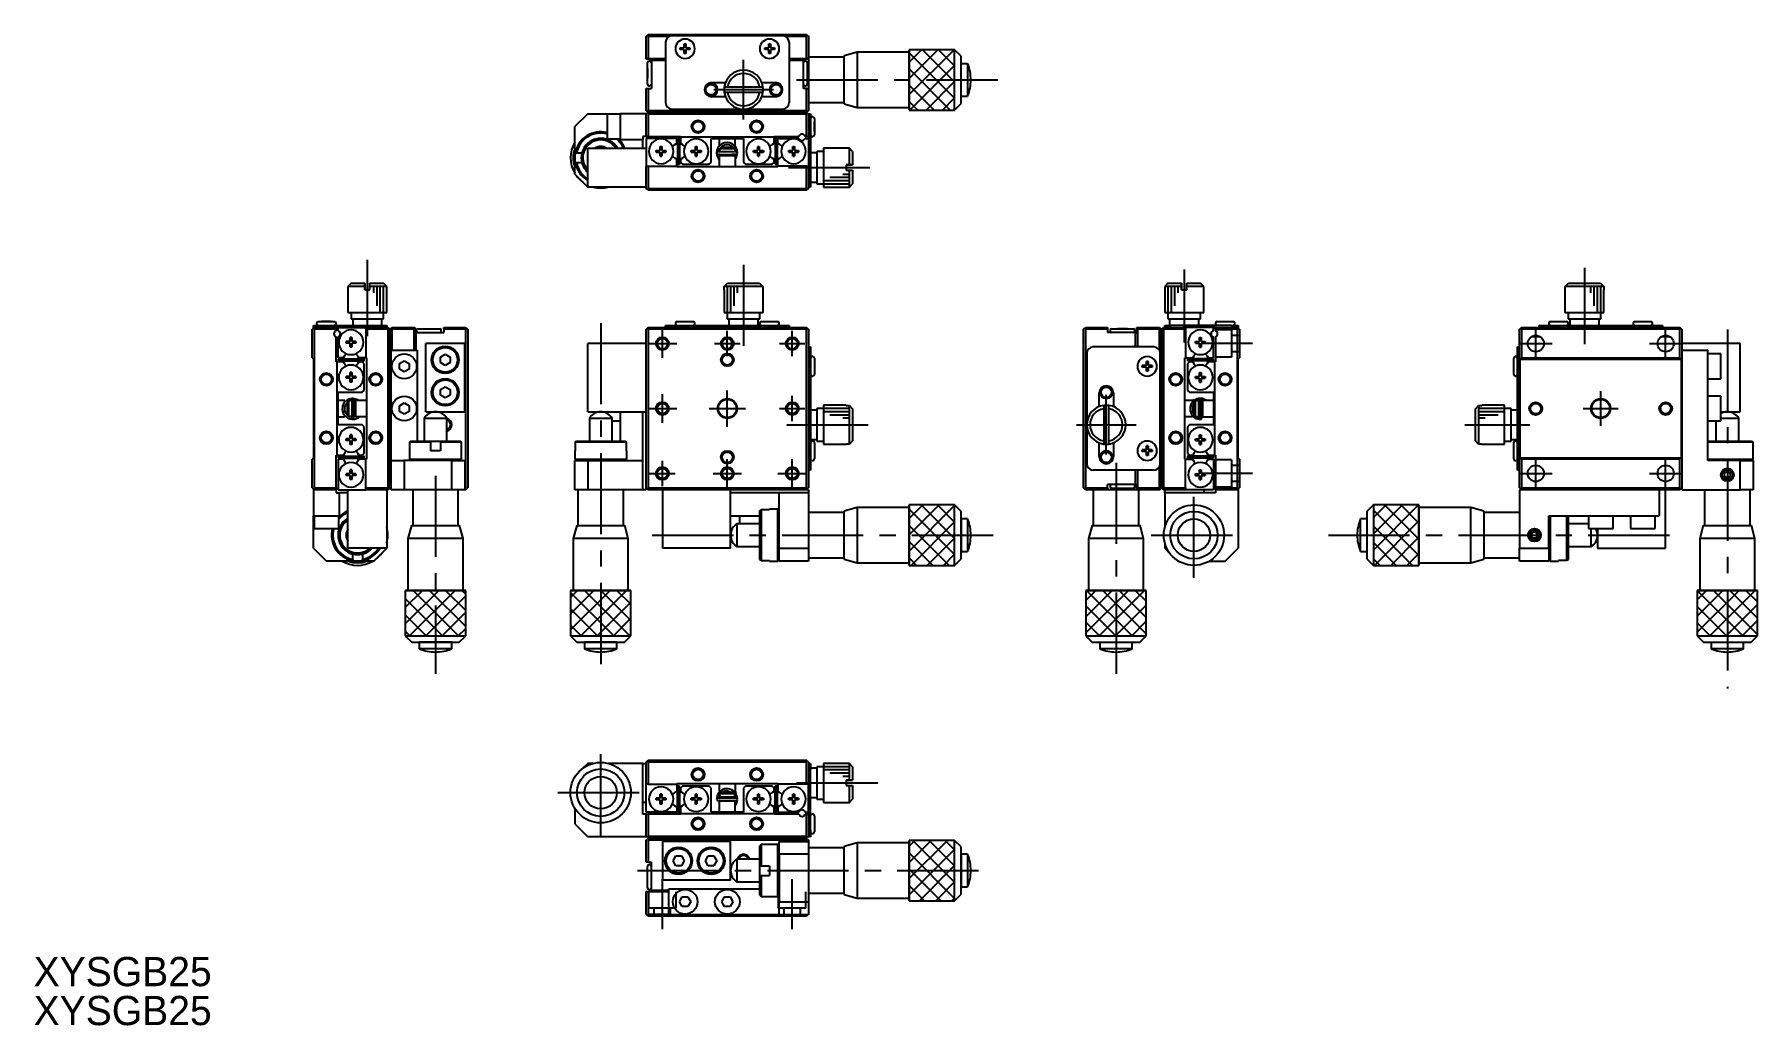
# Model space of a CAD drawing. Extents: x 128 to 393, y 4 to 157.
import ezdxf

# ---------------------------------------------------------------- set-up
doc = ezdxf.new("R2010")
doc.units = 0
doc.header["$LTSCALE"] = 10
doc.linetypes.add('CENTER', pattern=[2, 1.25, -0.25, 0.25, -0.25])
doc.linetypes.add('DASHED', pattern=[3.5, 2, -1.5])
doc.layers.get('0').update_dxf_attribs({"linetype": 'CONTINUOUS'})
doc.layers.add('CENTER', color=1, linetype='CENTER')
doc.styles.get("Standard").update_dxf_attribs({"font": 'FGP教科書体NT-M'})

msp = doc.modelspace()

# ---------------------------------------------------------------- texts
at = {"color": 7}
for p in [(127.966768, 9.950733), (127.966768, 3.950733)]:
    msp.add_text('XYSGB25', height=4.5, dxfattribs=at).set_placement(p)

# ---------------------------------------------------------------- linework, layer by layer
at = {"color": 7, "linetype": 'CONTINUOUS'}
for p, q in [((222.299043, 156.221303), (222.449043, 156.371303)), ((222.299043, 152.821303), (222.299043, 156.221303)), ((222.449043, 156.371303), (222.599043, 156.521303)), ((222.449043, 156.371303), (222.599043, 156.221303)), ((222.599043, 156.521303), (246.999043, 156.521303)), ((222.599043, 156.221303), (222.599043, 152.821303)), ((225.863153, 156.221303), (222.599043, 156.221303)), ((225.299043, 155.321303), (225.299043, 146.021303)), ((243.299043, 156.321303), (226.299043, 156.321303)), ((227.549043, 154.446303), (228.174043, 154.446303)), ((227.549043, 154.196303), (227.549043, 154.446303)), ((227.549043, 154.446303), (227.549043, 154.196303)), ((228.174043, 154.196303), (227.549043, 154.196303)), ((228.174043, 155.071303), (228.424043, 155.071303)), ((228.174043, 154.446303), (228.174043, 155.071303)), ((228.174043, 155.071303), (228.174043, 154.446303)), ((228.174043, 153.571303), (228.174043, 154.196303)), ((228.174043, 154.196303), (228.174043, 153.571303)), ((228.424043, 155.071303), (228.424043, 154.446303)), ((228.424043, 154.446303), (229.049043, 154.446303)), ((228.424043, 154.196303), (228.424043, 153.571303)), ((229.049043, 154.196303), (228.424043, 154.196303)), ((229.049043, 154.446303), (229.049043, 154.196303)), ((240.549043, 154.446303), (241.174043, 154.446303)), ((240.549043, 154.196303), (240.549043, 154.446303)), ((240.549043, 154.446303), (240.549043, 154.196303)), ((241.174043, 154.196303), (240.549043, 154.196303)), ((241.174043, 155.071303), (241.424043, 155.071303)), ((241.174043, 154.446303), (241.174043, 155.071303)), ((241.174043, 155.071303), (241.174043, 154.446303)), ((241.174043, 153.571303), (241.174043, 154.196303)), ((241.174043, 154.196303), (241.174043, 153.571303)), ((241.424043, 155.071303), (241.424043, 154.446303)), ((241.424043, 154.446303), (242.049043, 154.446303)), ((241.424043, 154.196303), (241.424043, 153.571303)), ((242.049043, 154.196303), (241.424043, 154.196303)), ((242.049043, 154.446303), (242.049043, 154.196303)), ((246.999043, 156.221303), (243.734933, 156.221303)), ((244.299043, 155.321303), (244.299043, 146.021303)), ((246.999043, 156.521303), (247.149043, 156.371303)), ((246.999043, 156.221303), (247.149043, 156.371303)), ((246.999043, 152.821303), (246.999043, 156.221303)), ((247.149043, 156.371303), (247.299043, 156.221303)), ((247.199043, 156.321303), (247.299043, 156.321303)), ((247.299043, 156.321303), (247.299043, 156.221303)), ((247.299043, 156.221303), (247.299043, 152.821303)), ((262.799043, 153.771303), (262.799043, 154.171303)), ((262.799043, 144.871303), (262.799043, 154.171303)), ((269.799043, 154.171303), (262.799043, 154.171303)), ((269.799043, 144.871303), (269.799043, 154.171303)), ((270.799043, 153.171303), (269.799043, 154.171303)), ((222.599043, 152.821303), (222.299043, 152.821303)), ((222.299043, 152.721303), (222.299043, 152.821303)), ((223.099043, 152.721303), (222.299043, 152.721303)), ((222.499043, 148.871303), (222.499043, 152.171303)), ((222.499043, 150.646303), (222.499043, 152.171303)), ((222.499043, 151.271303), (222.499043, 150.646303)), ((222.499043, 150.646303), (222.499043, 151.271303)), ((222.599043, 152.821303), (225.299043, 152.821303)), ((222.849043, 152.421303), (222.749043, 152.421303)), ((223.099043, 152.521303), (223.099043, 152.721303)), ((223.099043, 152.521303), (223.099043, 151.321303)), ((225.299043, 152.521303), (223.099043, 152.521303)), ((223.099043, 151.321303), (223.099043, 149.721303)), ((228.424043, 153.571303), (228.174043, 153.571303)), ((241.424043, 153.571303), (241.174043, 153.571303)), ((244.299043, 152.821303), (246.999043, 152.821303)), ((246.499043, 152.521303), (244.299043, 152.521303)), ((247.299043, 152.721303), (246.499043, 152.721303)), ((246.499043, 152.721303), (246.499043, 152.521303)), ((246.499043, 152.521303), (246.499043, 151.321303)), ((246.499043, 151.321303), (246.499043, 149.721303)), ((246.849043, 152.421303), (246.749043, 152.421303)), ((247.299043, 152.821303), (246.999043, 152.821303)), ((247.099043, 152.171303), (247.099043, 150.521303)), ((247.099043, 151.271303), (247.099043, 150.646303)), ((252.799043, 153.021303), (247.299043, 153.021303)), ((247.299043, 152.821303), (247.299043, 152.721303)), ((247.299043, 152.721303), (247.299043, 148.221303)), ((254.799043, 153.771303), (252.799043, 153.221303)), ((252.799043, 153.021303), (252.799043, 153.221303)), ((252.799043, 145.821303), (252.799043, 153.221303)), ((252.799043, 146.021303), (252.799043, 153.021303)), ((254.799043, 153.771303), (254.799043, 149.521303)), ((262.799043, 153.771303), (254.799043, 153.771303)), ((262.799043, 145.271303), (262.799043, 153.771303)), ((262.799043, 145.271303), (262.799043, 153.771303)), ((270.799043, 145.871303), (270.799043, 153.171303)), ((271.799043, 152.021303), (270.799043, 152.021303)), ((271.799043, 152.021303), (271.799043, 147.021303)), ((222.499043, 150.521303), (222.499043, 150.646303)), ((222.499043, 150.396303), (222.499043, 150.646303)), ((222.499043, 150.646303), (222.499043, 150.396303)), ((222.499043, 150.396303), (222.499043, 150.521303)), ((222.499043, 148.871303), (222.499043, 150.396303)), ((222.499043, 149.771303), (222.499043, 150.396303)), ((222.499043, 150.396303), (222.499043, 149.771303)), ((222.749043, 148.621303), (222.849043, 148.621303)), ((223.099043, 149.721303), (223.099043, 148.221303)), ((232.399043, 149.121303), (234.507986, 149.121303)), ((240.0901, 149.121303), (242.199043, 149.121303)), ((246.499043, 149.721303), (246.499043, 148.221303)), ((246.749043, 148.621303), (246.849043, 148.621303)), ((247.099043, 150.646303), (247.099043, 150.396303)), ((247.099043, 150.521303), (247.099043, 148.871303)), ((247.099043, 150.396303), (247.099043, 149.771303)), ((254.799043, 149.521303), (254.799043, 145.271303)), ((222.299043, 144.821303), (222.299043, 148.221303)), ((222.299043, 148.221303), (222.599043, 148.221303)), ((222.599043, 148.221303), (222.599043, 144.821303)), ((222.599043, 148.221303), (223.099043, 148.221303)), ((234.507986, 146.921303), (232.399043, 146.921303)), ((234.83125, 148.421303), (234.325829, 148.421303)), ((234.325829, 147.621303), (234.83125, 147.621303)), ((234.325829, 147.621303), (240.272257, 147.621303)), ((239.766835, 148.421303), (234.83125, 148.421303)), ((234.83125, 147.621303), (239.766835, 147.621303)), ((240.272257, 148.421303), (239.766835, 148.421303)), ((239.766835, 147.621303), (240.272257, 147.621303)), ((242.199043, 146.921303), (240.0901, 146.921303)), ((246.999043, 148.221303), (246.499043, 148.221303)), ((246.999043, 144.821303), (246.999043, 148.221303)), ((246.999043, 148.221303), (247.299043, 148.221303)), ((247.299043, 148.221303), (247.299043, 144.821303)), ((247.299043, 146.021303), (252.799043, 146.021303)), ((252.799043, 145.821303), (252.799043, 146.021303)), ((270.799043, 147.021303), (271.799043, 147.021303)), ((213.299043, 144.321303), (211.299043, 142.321303)), ((213.299043, 144.321303), (218.299043, 144.321303)), ((216.299043, 144.221303), (216.299043, 140.421303)), ((218.299043, 144.221303), (216.299043, 144.221303)), ((218.299043, 144.321303), (218.299043, 140.321303)), ((222.299043, 144.321303), (218.299043, 144.321303)), ((222.449043, 144.671303), (222.299043, 144.821303)), ((222.299043, 144.221303), (222.449043, 144.371303)), ((222.299043, 144.221303), (222.299043, 144.321303)), ((222.299043, 140.821303), (222.299043, 144.221303)), ((222.599043, 144.821303), (222.449043, 144.671303)), ((222.599043, 144.521303), (222.449043, 144.671303)), ((222.599043, 144.521303), (222.449043, 144.371303)), ((222.449043, 144.371303), (222.599043, 144.221303)), ((222.599043, 144.821303), (246.999043, 144.821303)), ((222.599043, 144.521303), (226.999043, 144.521303)), ((226.999043, 144.521303), (222.599043, 144.521303)), ((222.599043, 144.221303), (222.599043, 140.821303)), ((246.999043, 144.221303), (222.599043, 144.221303)), ((226.299043, 145.021303), (237.299043, 145.021303)), ((227.199043, 144.321303), (226.999043, 144.521303)), ((242.599043, 144.521303), (226.999043, 144.521303)), ((242.399043, 144.321303), (227.199043, 144.321303)), ((237.299043, 145.021303), (243.299043, 145.021303)), ((242.599043, 144.521303), (242.399043, 144.321303)), ((242.599043, 144.521303), (246.999043, 144.521303)), ((246.999043, 144.521303), (242.599043, 144.521303)), ((247.149043, 144.671303), (246.999043, 144.821303)), ((247.149043, 144.671303), (246.999043, 144.521303)), ((247.149043, 144.371303), (246.999043, 144.521303)), ((246.999043, 144.221303), (247.149043, 144.371303)), ((246.999043, 140.821303), (246.999043, 144.221303)), ((247.299043, 144.821303), (247.149043, 144.671303)), ((247.149043, 144.371303), (247.299043, 144.221303)), ((247.299043, 144.321303), (247.599043, 144.321303)), ((247.299043, 144.221303), (247.299043, 144.321303)), ((247.299043, 144.221303), (247.299043, 140.821303)), ((247.599043, 144.321303), (247.599043, 143.321303)), ((247.599043, 143.321303), (247.599043, 143.121303)), ((247.949043, 143.821303), (247.849043, 143.821303)), ((248.199043, 143.571303), (248.199043, 141.071303)), ((248.199043, 143.571303), (248.199043, 142.446303)), ((252.799043, 145.821303), (254.799043, 145.271303)), ((254.799043, 145.271303), (262.799043, 145.271303)), ((262.799043, 144.871303), (262.799043, 145.271303)), ((262.799043, 144.871303), (269.799043, 144.871303)), ((269.799043, 144.871303), (270.799043, 145.871303)), ((211.299043, 137.521303), (211.299043, 142.321303)), ((222.299043, 140.821303), (221.799043, 140.821303)), ((221.799043, 140.821303), (221.799043, 140.321303)), ((222.599043, 140.821303), (222.299043, 140.821303)), ((222.599043, 140.821303), (227.599043, 140.821303)), ((227.599043, 140.821303), (227.599043, 140.721303)), ((241.999043, 140.721303), (227.599043, 140.721303)), ((227.599043, 140.721303), (227.599043, 139.722769)), ((241.999043, 140.821303), (245.822073, 140.821303)), ((241.999043, 140.721303), (241.999043, 140.821303)), ((241.999043, 139.722769), (241.999043, 140.721303)), ((246.776012, 140.821303), (246.999043, 140.821303)), ((247.299043, 140.821303), (246.999043, 140.821303)), ((247.299043, 140.821303), (247.299043, 140.521303)), ((247.599043, 143.121303), (247.599043, 141.521303)), ((247.599043, 141.521303), (247.599043, 134.021303)), ((247.849043, 140.821303), (247.949043, 140.821303)), ((248.199043, 143.071303), (248.199043, 142.446303)), ((248.199043, 142.446303), (248.199043, 143.071303)), ((248.199043, 142.446303), (248.199043, 142.196303)), ((248.199043, 142.196303), (248.199043, 142.446303)), ((248.199043, 142.446303), (248.199043, 142.196303)), ((248.199043, 142.196303), (248.199043, 141.071303)), ((248.199043, 141.571303), (248.199043, 142.196303)), ((248.199043, 142.196303), (248.199043, 141.571303)), ((211.573791, 138.271303), (211.369984, 138.271303)), ((211.573791, 138.271303), (212.394305, 138.271303)), ((213.299043, 139.021303), (222.299043, 139.021303)), ((213.299043, 133.021303), (213.299043, 139.021303)), ((216.299043, 140.421303), (218.299043, 140.421303)), ((218.299043, 140.321303), (221.799043, 140.321303)), ((221.799043, 139.021303), (221.799043, 140.321303)), ((226.999043, 140.521303), (222.299043, 140.521303)), ((222.299043, 140.521303), (222.299043, 136.221303)), ((223.849043, 138.646303), (224.474043, 138.646303)), ((223.849043, 138.396303), (223.849043, 138.646303)), ((224.474043, 138.396303), (223.849043, 138.396303)), ((223.849043, 138.396303), (224.474043, 138.396303)), ((224.474043, 139.271303), (224.724043, 139.271303)), ((224.474043, 138.646303), (224.474043, 139.271303)), ((224.474043, 137.771303), (224.474043, 138.396303)), ((224.724043, 139.271303), (224.724043, 138.646303)), ((224.724043, 138.646303), (224.724043, 139.271303)), ((224.724043, 138.646303), (225.349043, 138.646303)), ((224.724043, 138.396303), (224.724043, 137.771303)), ((225.349043, 138.396303), (224.724043, 138.396303)), ((224.724043, 138.396303), (225.349043, 138.396303)), ((224.724043, 137.771303), (224.724043, 138.396303)), ((225.349043, 138.646303), (225.349043, 138.396303)), ((225.349043, 138.396303), (225.349043, 138.646303)), ((226.703793, 139.552307), (226.999043, 139.722769)), ((226.999043, 139.722769), (226.999043, 140.521303)), ((227.149043, 140.521303), (227.149043, 136.521303)), ((227.149043, 140.521303), (227.149043, 139.702316)), ((227.449043, 140.521303), (227.149043, 140.521303)), ((227.149043, 139.771303), (227.149043, 139.702316)), ((227.149043, 139.771303), (227.149043, 139.702316)), ((227.149043, 139.771303), (227.149043, 139.702316)), ((227.149043, 139.771303), (227.149043, 139.702316)), ((227.149043, 139.771303), (227.149043, 139.702316)), ((227.149043, 139.771303), (227.149043, 139.702316)), ((227.149043, 139.771303), (227.149043, 139.702316)), ((227.149043, 139.771303), (227.149043, 137.271303)), ((227.149043, 139.771303), (227.149043, 139.702316)), ((227.149043, 139.771303), (227.149043, 139.702316)), ((227.149043, 139.771303), (227.149043, 139.702316)), ((227.149043, 139.771303), (227.149043, 139.702316)), ((227.149043, 139.771303), (227.149043, 139.702316)), ((227.149043, 139.771303), (227.149043, 139.702316)), ((227.449043, 140.521303), (227.449043, 136.521303)), ((227.599043, 139.722769), (227.894293, 139.552307)), ((229.249043, 138.646303), (229.874043, 138.646303)), ((229.249043, 138.396303), (229.249043, 138.646303)), ((229.874043, 138.396303), (229.249043, 138.396303)), ((229.249043, 138.396303), (229.874043, 138.396303)), ((229.874043, 139.271303), (230.124043, 139.271303)), ((229.874043, 138.646303), (229.874043, 139.271303)), ((229.874043, 137.771303), (229.874043, 138.396303)), ((230.124043, 139.271303), (230.124043, 138.646303)), ((230.124043, 138.646303), (230.124043, 139.271303)), ((230.124043, 138.646303), (230.749043, 138.646303)), ((230.124043, 138.396303), (230.124043, 137.771303)), ((230.749043, 138.396303), (230.124043, 138.396303)), ((230.124043, 138.396303), (230.749043, 138.396303)), ((230.124043, 137.771303), (230.124043, 138.396303)), ((230.749043, 138.646303), (230.749043, 138.396303)), ((230.749043, 138.396303), (230.749043, 138.646303)), ((232.299043, 140.521303), (237.299043, 140.521303)), ((232.299043, 136.821303), (232.299043, 140.521303)), ((233.165538, 138.325476), (233.152672, 138.22067)), ((233.152672, 138.22067), (233.202376, 138.127341)), ((233.235776, 138.403758), (233.165538, 138.325476)), ((233.202376, 138.127341), (233.293966, 138.079295)), ((233.334932, 138.431699), (233.235776, 138.403758)), ((233.43861, 138.437568), (233.334932, 138.431699)), ((236.139553, 138.422922), (233.359899, 138.422922)), ((233.54888, 138.441138), (233.43861, 138.437568)), ((233.508902, 138.440003), (233.54508, 138.619669)), ((233.548913, 138.557596), (233.525222, 138.537861)), ((233.529043, 140.521303), (233.529043, 139.53609)), ((233.54508, 138.619669), (233.598808, 138.773657)), ((233.599043, 138.621303), (233.549043, 138.621303)), ((233.549043, 138.621303), (233.549043, 138.421303)), ((234.799043, 138.421303), (233.549043, 138.421303)), ((233.549043, 138.421303), (233.556172, 138.414175)), ((233.787073, 138.059333), (233.549043, 137.821303)), ((233.586264, 138.70103), (233.572905, 138.707195)), ((233.644341, 137.916723), (233.578628, 138.06336)), ((233.599043, 138.693404), (233.586264, 138.70103)), ((233.598772, 138.743975), (233.586488, 138.74368)), ((233.592328, 138.758018), (233.599043, 138.751303)), ((233.809093, 139.121303), (233.599043, 138.921303)), ((233.599043, 138.921303), (233.599043, 138.621303)), ((235.999043, 138.921303), (233.599043, 138.921303)), ((233.659888, 137.932156), (233.645965, 138.061924)), ((235.788992, 139.121303), (233.809093, 139.121303)), ((236.049043, 138.421303), (234.799043, 138.421303)), ((235.999043, 138.921303), (235.788992, 139.121303)), ((236.049043, 137.821303), (235.809315, 138.061031)), ((235.999043, 138.621303), (235.999043, 138.921303)), ((236.049043, 138.621303), (235.999043, 138.621303)), ((236.029043, 139.46707), (236.029043, 140.521303)), ((236.045204, 138.417465), (236.049043, 138.421303)), ((236.049043, 138.421303), (236.049043, 138.621303)), ((236.129291, 138.434268), (236.049278, 138.438015)), ((236.252488, 138.409892), (236.129291, 138.434268)), ((236.144375, 138.058742), (236.138242, 138.071786)), ((236.157504, 138.028017), (236.144375, 138.058742)), ((236.169084, 137.996685), (236.157504, 138.028017)), ((236.159001, 137.536459), (236.347777, 138.226114)), ((236.179086, 137.964821), (236.169084, 137.996685)), ((236.229595, 138.085864), (236.312604, 138.144744)), ((236.32604, 138.340725), (236.252488, 138.409892)), ((236.312604, 138.144744), (236.349372, 138.241549)), ((236.349372, 138.241549), (236.32604, 138.340725)), ((237.299043, 140.521303), (237.299043, 136.821303)), ((238.849043, 138.646303), (239.474043, 138.646303)), ((238.849043, 138.396303), (238.849043, 138.646303)), ((239.474043, 138.396303), (238.849043, 138.396303)), ((238.849043, 138.396303), (239.474043, 138.396303)), ((239.474043, 139.271303), (239.724043, 139.271303)), ((239.474043, 138.646303), (239.474043, 139.271303)), ((239.474043, 137.771303), (239.474043, 138.396303)), ((239.724043, 139.271303), (239.724043, 138.646303)), ((239.724043, 138.646303), (239.724043, 139.271303)), ((239.724043, 138.646303), (240.349043, 138.646303)), ((239.724043, 138.396303), (239.724043, 137.771303)), ((240.349043, 138.396303), (239.724043, 138.396303)), ((239.724043, 137.771303), (239.724043, 138.396303)), ((239.724043, 138.396303), (240.349043, 138.396303)), ((240.349043, 138.646303), (240.349043, 138.396303)), ((240.349043, 138.396303), (240.349043, 138.646303)), ((241.703793, 139.552307), (241.999043, 139.722769)), ((242.149043, 140.521303), (242.149043, 136.521303)), ((242.149043, 140.521303), (242.149043, 139.702316)), ((242.449043, 140.521303), (242.149043, 140.521303)), ((242.149043, 139.771303), (242.149043, 139.702316)), ((242.149043, 139.771303), (242.149043, 139.702316)), ((242.149043, 139.771303), (242.149043, 139.702316)), ((242.149043, 139.771303), (242.149043, 139.702316)), ((242.149043, 139.771303), (242.149043, 139.702316)), ((242.149043, 139.771303), (242.149043, 139.702316)), ((242.149043, 139.771303), (242.149043, 139.702316)), ((242.149043, 139.771303), (242.149043, 137.271303)), ((242.149043, 139.771303), (242.149043, 139.702316)), ((242.149043, 139.771303), (242.149043, 139.702316)), ((242.149043, 139.771303), (242.149043, 139.702316)), ((242.149043, 139.771303), (242.149043, 139.702316)), ((242.149043, 139.771303), (242.149043, 139.702316)), ((242.149043, 139.771303), (242.149043, 139.702316)), ((242.449043, 140.521303), (242.449043, 136.521303)), ((242.599043, 139.722769), (242.599043, 140.521303)), ((242.599043, 140.521303), (245.822073, 140.521303)), ((242.894293, 139.552307), (242.599043, 139.722769)), ((244.249043, 138.646303), (244.874043, 138.646303)), ((244.249043, 138.396303), (244.249043, 138.646303)), ((244.874043, 138.396303), (244.249043, 138.396303)), ((244.249043, 138.396303), (244.874043, 138.396303)), ((244.874043, 139.271303), (245.124043, 139.271303)), ((244.874043, 138.646303), (244.874043, 139.271303)), ((244.874043, 137.771303), (244.874043, 138.396303)), ((245.124043, 139.271303), (245.124043, 138.646303)), ((245.124043, 138.646303), (245.124043, 139.271303)), ((245.124043, 138.646303), (245.749043, 138.646303)), ((245.124043, 138.396303), (245.124043, 137.771303)), ((245.749043, 138.396303), (245.124043, 138.396303)), ((245.124043, 137.771303), (245.124043, 138.396303)), ((245.124043, 138.396303), (245.749043, 138.396303)), ((245.749043, 138.646303), (245.749043, 138.396303)), ((245.749043, 138.396303), (245.749043, 138.646303)), ((246.776012, 140.521303), (247.299043, 140.521303)), ((247.299043, 140.521303), (247.299043, 136.221303)), ((248.599043, 138.271303), (247.599043, 138.271303)), ((248.599043, 138.521303), (248.599043, 136.021303)), ((248.599043, 138.521303), (248.599043, 138.271303)), ((249.599043, 138.521303), (248.599043, 138.521303)), ((249.599043, 139.021303), (249.599043, 136.021303)), ((249.599043, 139.021303), (249.599043, 138.521303)), ((253.599043, 139.021303), (249.599043, 139.021303)), ((249.599043, 138.521303), (249.599043, 133.521303)), ((249.599043, 138.521303), (249.599043, 136.021303)), ((253.599043, 136.421303), (253.599043, 139.021303)), ((254.099043, 138.521303), (253.599043, 139.021303)), ((254.099043, 138.521303), (254.099043, 136.421303)), ((211.299043, 135.021303), (211.299043, 137.521303)), ((211.369984, 136.771303), (211.573791, 136.771303)), ((212.394305, 136.771303), (211.573791, 136.771303)), ((222.299043, 132.821303), (222.299043, 136.221303)), ((222.299043, 136.221303), (222.599043, 136.221303)), ((222.599043, 136.221303), (222.599043, 132.821303)), ((222.599043, 136.221303), (226.999043, 136.221303)), ((224.724043, 137.771303), (224.474043, 137.771303)), ((224.474043, 137.771303), (224.724043, 137.771303)), ((226.999043, 137.319837), (226.703793, 137.4903)), ((226.999043, 136.221303), (226.999043, 137.319837)), ((226.999043, 136.121303), (226.999043, 136.221303)), ((233.999043, 136.121303), (226.999043, 136.121303)), ((227.149043, 137.340291), (227.149043, 137.271303)), ((227.149043, 137.340291), (227.149043, 137.271303)), ((227.149043, 137.340291), (227.149043, 137.271303)), ((227.149043, 137.340291), (227.149043, 137.271303)), ((227.149043, 137.340291), (227.149043, 137.271303)), ((227.149043, 137.340291), (227.149043, 136.521303)), ((227.149043, 137.340291), (227.149043, 137.271303)), ((227.149043, 137.340291), (227.149043, 137.271303)), ((227.149043, 137.340291), (227.149043, 137.271303)), ((227.149043, 137.340291), (227.149043, 137.271303)), ((227.149043, 137.340291), (227.149043, 137.271303)), ((227.149043, 136.521303), (227.449043, 136.521303)), ((227.894293, 137.4903), (227.599043, 137.319837)), ((227.599043, 137.319837), (227.599043, 136.821303)), ((227.599043, 136.821303), (227.899043, 136.521303)), ((227.899043, 136.521303), (231.999043, 136.521303)), ((230.124043, 137.771303), (229.874043, 137.771303)), ((229.874043, 137.771303), (230.124043, 137.771303)), ((231.999043, 136.521303), (232.299043, 136.821303)), ((236.049043, 137.821303), (233.549043, 137.821303)), ((233.549043, 137.821303), (233.549043, 136.121303)), ((235.599043, 136.121303), (233.999043, 136.121303)), ((242.599043, 136.121303), (235.599043, 136.121303)), ((236.049043, 136.121303), (236.049043, 137.821303)), ((236.055813, 137.43608), (236.049043, 137.439491)), ((236.09433, 137.412974), (236.049054, 137.428839)), ((236.049062, 137.360077), (236.0909, 137.421258)), ((236.062187, 137.432971), (236.055813, 137.43608)), ((236.068142, 137.430178), (236.062187, 137.432971)), ((236.073653, 137.427711), (236.068142, 137.430178)), ((236.078702, 137.425579), (236.073653, 137.427711)), ((236.083267, 137.423791), (236.078702, 137.425579)), ((236.087331, 137.422353), (236.083267, 137.423791)), ((236.090879, 137.42127), (236.087331, 137.422353)), ((236.094665, 137.420407), (236.090879, 137.42127)), ((236.0909, 137.421258), (236.159001, 137.536459)), ((236.097549, 137.420147), (236.094665, 137.420407)), ((236.099512, 137.420489), (236.097549, 137.420147)), ((236.100543, 137.421434), (236.099512, 137.420489)), ((236.100431, 137.421227), (236.116787, 137.448348)), ((236.116787, 137.448348), (236.132641, 137.477775)), ((236.132641, 137.477775), (236.147005, 137.507949)), ((236.147005, 137.507949), (236.159844, 137.538794)), ((236.159844, 137.538794), (236.171126, 137.570233)), ((236.171126, 137.570233), (236.180823, 137.602188)), ((236.187485, 137.932504), (236.179086, 137.964821)), ((236.180823, 137.602188), (236.188914, 137.634582)), ((236.194262, 137.899814), (236.187485, 137.932504)), ((236.188914, 137.634582), (236.195377, 137.667335)), ((236.199399, 137.86683), (236.194262, 137.899814)), ((236.195377, 137.667335), (236.200198, 137.700365)), ((236.202884, 137.833635), (236.199399, 137.86683)), ((236.200198, 137.700365), (236.203365, 137.733592)), ((236.204709, 137.800309), (236.202884, 137.833635)), ((236.203365, 137.733592), (236.20487, 137.766934)), ((236.20487, 137.766934), (236.204709, 137.800309)), ((237.299043, 136.821303), (237.599043, 136.521303)), ((237.599043, 136.521303), (241.699043, 136.521303)), ((239.724043, 137.771303), (239.474043, 137.771303)), ((239.474043, 137.771303), (239.724043, 137.771303)), ((241.699043, 136.521303), (241.999043, 136.821303)), ((241.999043, 137.319837), (241.703793, 137.4903)), ((241.999043, 136.821303), (241.999043, 137.319837)), ((242.149043, 137.340291), (242.149043, 137.271303)), ((242.149043, 137.340291), (242.149043, 137.271303)), ((242.149043, 137.340291), (242.149043, 137.271303)), ((242.149043, 137.340291), (242.149043, 137.271303)), ((242.149043, 137.340291), (242.149043, 137.271303)), ((242.149043, 137.340291), (242.149043, 137.271303)), ((242.149043, 137.340291), (242.149043, 137.271303)), ((242.149043, 137.340291), (242.149043, 136.521303)), ((242.149043, 137.340291), (242.149043, 137.271303)), ((242.149043, 137.340291), (242.149043, 137.271303)), ((242.149043, 137.340291), (242.149043, 137.271303)), ((242.149043, 137.340291), (242.149043, 137.271303)), ((242.149043, 137.340291), (242.149043, 137.271303)), ((242.149043, 137.340291), (242.149043, 137.271303)), ((242.149043, 136.521303), (242.449043, 136.521303)), ((242.599043, 137.319837), (242.894293, 137.4903)), ((242.599043, 136.221303), (242.599043, 137.319837)), ((242.599043, 136.221303), (242.599043, 136.121303)), ((246.999043, 136.221303), (242.599043, 136.221303)), ((245.124043, 137.771303), (244.874043, 137.771303)), ((244.874043, 137.771303), (245.124043, 137.771303)), ((246.999043, 132.821303), (246.999043, 136.221303)), ((246.999043, 136.221303), (247.299043, 136.221303)), ((247.299043, 136.221303), (247.299043, 132.821303)), ((248.599043, 136.021303), (248.599043, 133.521303)), ((249.599043, 136.021303), (249.599043, 133.521303)), ((249.599043, 136.021303), (249.599043, 133.021303)), ((253.099043, 136.421303), (253.099043, 135.621303)), ((253.099043, 136.421303), (253.599043, 136.421303)), ((253.599043, 136.421303), (253.099043, 136.421303)), ((253.099043, 135.621303), (253.599043, 135.621303)), ((253.599043, 136.421303), (254.099043, 136.421303)), ((254.099043, 136.421303), (253.599043, 136.421303)), ((253.599043, 133.021303), (253.599043, 135.621303)), ((253.599043, 135.621303), (254.099043, 135.621303)), ((254.099043, 135.621303), (254.099043, 133.521303)), ((211.299043, 135.021303), (213.299043, 133.021303)), ((222.299043, 133.021303), (213.299043, 133.021303)), ((222.449043, 132.671303), (222.299043, 132.821303)), ((222.599043, 132.821303), (222.449043, 132.671303)), ((222.599043, 132.821303), (246.999043, 132.821303)), ((247.149043, 132.671303), (246.999043, 132.821303)), ((247.299043, 132.821303), (247.149043, 132.671303)), ((247.599043, 133.021303), (247.299043, 133.021303)), ((247.599043, 134.021303), (247.599043, 133.021303)), ((247.599043, 133.771303), (248.599043, 133.771303)), ((248.599043, 133.771303), (248.599043, 133.521303)), ((248.599043, 133.521303), (249.599043, 133.521303)), ((249.599043, 133.521303), (249.599043, 133.021303)), ((249.599043, 133.021303), (253.599043, 133.021303)), ((253.599043, 133.021303), (254.099043, 133.521303)), ((222.599043, 132.521303), (222.449043, 132.671303)), ((246.999043, 132.521303), (222.599043, 132.521303)), ((246.999043, 132.521303), (247.149043, 132.671303)), ((176.855215, 118.210398), (176.355215, 117.710398)), ((178.955215, 117.710398), (176.355215, 117.710398)), ((176.355215, 117.710398), (176.355215, 113.710398)), ((176.855215, 118.210398), (178.955215, 118.210398)), ((178.955215, 117.710398), (178.955215, 118.210398)), ((178.955215, 118.210398), (178.955215, 117.710398)), ((178.955215, 117.210398), (178.955215, 117.710398)), ((178.955215, 117.710398), (178.955215, 117.210398)), ((178.955215, 117.210398), (179.755215, 117.210398)), ((179.755215, 118.210398), (181.855215, 118.210398)), ((179.755215, 117.710398), (179.755215, 118.210398)), ((182.355215, 117.710398), (179.755215, 117.710398)), ((179.755215, 117.210398), (179.755215, 117.710398)), ((182.355215, 117.710398), (181.855215, 118.210398)), ((182.355215, 113.710398), (182.355215, 117.710398)), ((234.299043, 117.210398), (234.325829, 117.210398)), ((234.299043, 117.210398), (234.325829, 117.210398)), ((234.299043, 117.210398), (234.299043, 113.710398)), ((234.325829, 117.710398), (234.83125, 118.210398)), ((240.272257, 117.710398), (234.325829, 117.710398)), ((234.325829, 117.210398), (234.325829, 117.710398)), ((234.83125, 118.210398), (239.766835, 118.210398)), ((234.83125, 118.210398), (239.766835, 118.210398)), ((239.766835, 118.210398), (240.272257, 117.710398)), ((240.272257, 117.710398), (240.272257, 117.210398)), ((240.272257, 117.210398), (240.299043, 117.210398)), ((240.272257, 117.210398), (240.299043, 117.210398)), ((240.299043, 113.710398), (240.299043, 117.210398)), ((302.656039, 118.210398), (302.156039, 117.710398)), ((304.756039, 117.710398), (302.156039, 117.710398)), ((302.156039, 117.710398), (302.156039, 113.710398)), ((302.656039, 118.210398), (304.756039, 118.210398)), ((302.656039, 118.210398), (304.756039, 118.210398)), ((304.756039, 117.710398), (304.756039, 118.210398)), ((304.756039, 118.210398), (304.756039, 117.710398)), ((304.756039, 117.210398), (304.756039, 117.710398)), ((304.756039, 117.710398), (304.756039, 117.210398)), ((304.756039, 117.210398), (305.556039, 117.210398)), ((304.756039, 117.210398), (305.556039, 117.210398)), ((305.556039, 118.210398), (307.656039, 118.210398)), ((305.556039, 118.210398), (307.656039, 118.210398)), ((305.556039, 117.710398), (305.556039, 118.210398)), ((308.156039, 117.710398), (305.556039, 117.710398)), ((305.556039, 117.210398), (305.556039, 117.710398)), ((308.156039, 117.710398), (307.656039, 118.210398)), ((308.156039, 113.710398), (308.156039, 117.710398)), ((363.79462, 117.210398), (363.821406, 117.210398)), ((363.79462, 117.210398), (363.79462, 113.710398)), ((363.821406, 117.710398), (364.326827, 118.210398)), ((363.821406, 117.210398), (363.821406, 117.710398)), ((369.767833, 117.710398), (363.821406, 117.710398)), ((364.326827, 118.210398), (369.262412, 118.210398)), ((369.262412, 118.210398), (369.767833, 117.710398)), ((369.767833, 117.710398), (369.767833, 117.210398)), ((369.767833, 117.210398), (369.79462, 117.210398)), ((369.79462, 113.710398), (369.79462, 117.210398)), ((171.055215, 111.410398), (171.055215, 111.710398)), ((171.055215, 111.710398), (172.055215, 111.710398)), ((171.555215, 112.060398), (171.555215, 111.960398)), ((171.805215, 112.310398), (174.305215, 112.310398)), ((171.805215, 112.310398), (172.930215, 112.310398)), ((172.055215, 111.710398), (172.255215, 111.710398)), ((172.255215, 111.710398), (173.855215, 111.710398)), ((172.305215, 112.310398), (172.930215, 112.310398)), ((172.930215, 112.310398), (172.305215, 112.310398)), ((172.930215, 112.310398), (173.180215, 112.310398)), ((173.180215, 112.310398), (172.930215, 112.310398)), ((172.930215, 112.310398), (173.180215, 112.310398)), ((173.180215, 112.310398), (174.305215, 112.310398)), ((173.805215, 112.310398), (173.180215, 112.310398)), ((173.180215, 112.310398), (173.805215, 112.310398)), ((173.855215, 111.710398), (181.355215, 111.710398)), ((174.555215, 111.960398), (174.555215, 112.060398)), ((176.355215, 113.710398), (179.355215, 113.710398)), ((176.355215, 113.710398), (176.855215, 113.710398)), ((176.855215, 113.710398), (181.855215, 113.710398)), ((176.855215, 113.710398), (179.355215, 113.710398)), ((176.855215, 113.710398), (176.855215, 112.710398)), ((176.855215, 112.710398), (179.355215, 112.710398)), ((176.855215, 112.710398), (177.105215, 112.710398)), ((177.105215, 112.710398), (177.105215, 111.710398)), ((179.355215, 113.710398), (181.855215, 113.710398)), ((179.355215, 113.710398), (182.355215, 113.710398)), ((179.355215, 112.710398), (181.855215, 112.710398)), ((181.355215, 111.710398), (182.355215, 111.710398)), ((181.605215, 112.710398), (181.855215, 112.710398)), ((181.605215, 111.710398), (181.605215, 112.710398)), ((181.855215, 113.710398), (182.355215, 113.710398)), ((181.855215, 112.710398), (181.855215, 113.710398)), ((182.355215, 111.710398), (182.355215, 111.410398)), ((225.299043, 111.410398), (225.299043, 111.710398)), ((225.299043, 111.710398), (226.299043, 111.710398)), ((226.299043, 111.710398), (227.499043, 111.710398)), ((226.799043, 112.060398), (226.799043, 111.960398)), ((227.049043, 112.310398), (228.299043, 112.310398)), ((227.499043, 111.710398), (229.099043, 111.710398)), ((228.299043, 112.310398), (229.549043, 112.310398)), ((229.099043, 111.710398), (240.499043, 111.710398)), ((229.799043, 111.960398), (229.799043, 112.060398)), ((234.299043, 113.710398), (240.299043, 113.710398)), ((234.799043, 113.710398), (234.799043, 112.710398)), ((234.799043, 112.710398), (235.439019, 112.710398)), ((235.049043, 112.710398), (235.049043, 111.710398)), ((235.439019, 112.710398), (237.299043, 112.710398)), ((237.299043, 112.710398), (238.872344, 112.710398)), ((238.872344, 112.710398), (238.971869, 112.710398)), ((238.971869, 112.710398), (239.799043, 112.710398)), ((239.549043, 111.710398), (239.549043, 112.710398)), ((239.799043, 112.710398), (239.799043, 113.710398)), ((239.799043, 112.060398), (239.799043, 111.960398)), ((240.049043, 112.310398), (241.299043, 112.310398)), ((240.499043, 111.710398), (242.099043, 111.710398)), ((241.299043, 112.310398), (242.549043, 112.310398)), ((242.099043, 111.710398), (243.299043, 111.710398)), ((242.799043, 111.960398), (242.799043, 112.060398)), ((243.299043, 111.710398), (244.299043, 111.710398)), ((244.299043, 111.710398), (244.299043, 111.410398)), ((302.156039, 113.710398), (308.156039, 113.710398)), ((302.156039, 111.410398), (302.156039, 111.710398)), ((302.156039, 111.710398), (303.156039, 111.710398)), ((302.656039, 113.710398), (302.656039, 112.710398)), ((302.656039, 112.710398), (307.656039, 112.710398)), ((302.906039, 112.710398), (302.906039, 111.710398)), ((310.656039, 111.710398), (303.156039, 111.710398)), ((307.406039, 111.710398), (307.406039, 112.710398)), ((307.656039, 112.710398), (307.656039, 113.710398)), ((309.956039, 112.060398), (309.956039, 111.960398)), ((310.206039, 112.310398), (312.706039, 112.310398)), ((312.256039, 111.710398), (310.656039, 111.710398)), ((310.706039, 112.310398), (311.331039, 112.310398)), ((311.331039, 112.310398), (311.581039, 112.310398)), ((311.581039, 112.310398), (312.206039, 112.310398)), ((312.456039, 111.710398), (312.256039, 111.710398)), ((312.456039, 111.710398), (313.456039, 111.710398)), ((312.956039, 111.960398), (312.956039, 112.060398)), ((313.456039, 111.710398), (313.456039, 111.410398)), ((359.79462, 111.410398), (359.79462, 111.710398)), ((359.79462, 111.710398), (360.79462, 111.710398)), ((360.79462, 111.710398), (361.99462, 111.710398)), ((361.29462, 112.060398), (361.29462, 111.960398)), ((361.54462, 112.310398), (364.04462, 112.310398)), ((361.99462, 111.710398), (363.59462, 111.710398)), ((363.59462, 111.710398), (374.99462, 111.710398)), ((363.79462, 113.710398), (369.79462, 113.710398)), ((363.79462, 113.710398), (364.29462, 113.710398)), ((364.29462, 113.710398), (369.29462, 113.710398)), ((364.29462, 113.710398), (369.29462, 113.710398)), ((364.29462, 113.710398), (364.29462, 112.710398)), ((364.29462, 112.710398), (369.29462, 112.710398)), ((364.29462, 112.710398), (364.54462, 112.710398)), ((364.29462, 111.960398), (364.29462, 112.060398)), ((364.54462, 112.710398), (364.54462, 111.710398)), ((369.04462, 112.710398), (369.29462, 112.710398)), ((369.04462, 111.710398), (369.04462, 112.710398)), ((369.29462, 113.710398), (369.79462, 113.710398)), ((369.29462, 112.710398), (369.29462, 113.710398)), ((374.29462, 112.060398), (374.29462, 111.960398)), ((374.54462, 112.310398), (377.04462, 112.310398)), ((374.99462, 111.710398), (376.59462, 111.710398)), ((376.59462, 111.710398), (377.79462, 111.710398)), ((377.29462, 111.960398), (377.29462, 112.060398)), ((377.79462, 111.710398), (378.79462, 111.710398)), ((378.79462, 111.710398), (378.79462, 111.410398)), ((171.005215, 111.260398), (170.855215, 111.110398)), ((170.855215, 106.710398), (170.855215, 111.110398)), ((171.005215, 111.260398), (171.155215, 111.410398)), ((171.155215, 111.110398), (171.005215, 111.260398)), ((171.155215, 111.410398), (171.055215, 111.410398)), ((171.155215, 111.410398), (174.555215, 111.410398)), ((171.155215, 111.110398), (171.155215, 86.710398)), ((174.555215, 111.110398), (171.155215, 111.110398)), ((174.555215, 111.410398), (174.855215, 111.410398)), ((174.555215, 111.410398), (174.555215, 111.110398)), ((174.555215, 110.887367), (174.555215, 111.110398)), ((174.555215, 106.110398), (174.555215, 109.933428)), ((174.855215, 110.887367), (174.855215, 111.410398)), ((174.855215, 111.410398), (179.155215, 111.410398)), ((174.855215, 106.710398), (174.855215, 109.933428)), ((176.105215, 109.235398), (176.730215, 109.235398)), ((176.105215, 108.985398), (176.105215, 109.235398)), ((176.730215, 109.235398), (176.105215, 109.235398)), ((176.730215, 108.985398), (176.105215, 108.985398)), ((176.730215, 109.860398), (176.980215, 109.860398)), ((176.730215, 109.235398), (176.730215, 109.860398)), ((176.980215, 109.860398), (176.730215, 109.860398)), ((176.730215, 108.360398), (176.730215, 108.985398)), ((176.980215, 109.860398), (176.980215, 109.235398)), ((176.980215, 109.235398), (176.980215, 109.860398)), ((176.980215, 109.235398), (177.605215, 109.235398)), ((177.605215, 109.235398), (176.980215, 109.235398)), ((176.980215, 108.985398), (176.980215, 108.360398)), ((177.605215, 108.985398), (176.980215, 108.985398)), ((176.980215, 108.360398), (176.980215, 108.985398)), ((177.605215, 109.235398), (177.605215, 108.985398)), ((177.605215, 108.985398), (177.605215, 109.235398)), ((179.155215, 111.410398), (182.555215, 111.410398)), ((179.155215, 111.110398), (179.155215, 111.410398)), ((179.155215, 111.110398), (179.155215, 106.710398)), ((182.555215, 111.110398), (179.155215, 111.110398)), ((182.555215, 111.410398), (182.705215, 111.260398)), ((182.705215, 111.260398), (182.555215, 111.110398)), ((182.555215, 86.710398), (182.555215, 111.110398)), ((182.855215, 111.110398), (182.705215, 111.260398)), ((182.855215, 111.110398), (183.005215, 111.260398)), ((182.855215, 86.710398), (182.855215, 111.110398)), ((182.855215, 111.110398), (182.855215, 86.710398)), ((183.005215, 111.260398), (183.155215, 111.410398)), ((183.155215, 111.110398), (183.005215, 111.260398)), ((183.155215, 111.410398), (186.555215, 111.410398)), ((183.155215, 111.110398), (183.155215, 107.910398)), ((186.555215, 111.110398), (183.155215, 111.110398)), ((186.555215, 111.410398), (186.555215, 111.110398)), ((186.555215, 111.410398), (186.655215, 111.410398)), ((186.555215, 107.910398), (186.555215, 111.110398)), ((186.655215, 111.410398), (186.655215, 110.610398)), ((186.655215, 110.610398), (186.855215, 110.610398)), ((186.855215, 110.610398), (186.855215, 107.910398)), ((186.855215, 110.610398), (188.055215, 110.610398)), ((186.955215, 110.960398), (186.955215, 110.860398)), ((187.205215, 111.210398), (188.855215, 111.210398)), ((188.055215, 110.610398), (189.655215, 110.610398)), ((188.105215, 111.210398), (188.730215, 111.210398)), ((188.355215, 98.410398), (188.355215, 108.910398)), ((194.355215, 108.910398), (188.355215, 108.910398)), ((188.730215, 111.210398), (188.980215, 111.210398)), ((188.855215, 111.210398), (190.505215, 111.210398)), ((188.980215, 111.210398), (189.605215, 111.210398)), ((189.655215, 110.610398), (191.155215, 110.610398)), ((190.755215, 110.860398), (190.755215, 110.960398)), ((191.155215, 111.410398), (194.555215, 111.410398)), ((191.155215, 111.110398), (191.155215, 111.410398)), ((191.155215, 111.110398), (191.155215, 110.610398)), ((194.555215, 111.110398), (191.155215, 111.110398)), ((194.355215, 98.410398), (194.355215, 108.910398)), ((194.555215, 111.410398), (194.705215, 111.260398)), ((194.705215, 111.260398), (194.555215, 111.110398)), ((194.555215, 86.710398), (194.555215, 111.110398)), ((194.855215, 111.110398), (194.705215, 111.260398)), ((194.855215, 111.110398), (194.855215, 86.710398)), ((213.299043, 98.410398), (213.299043, 108.910398)), ((222.299043, 108.910398), (213.299043, 108.910398)), ((222.449043, 111.260398), (222.299043, 111.110398)), ((222.299043, 86.710398), (222.299043, 111.110398)), ((222.599043, 111.410398), (222.449043, 111.260398)), ((222.599043, 111.110398), (222.449043, 111.260398)), ((222.599043, 111.410398), (246.999043, 111.410398)), ((246.999043, 111.110398), (222.599043, 111.110398)), ((222.599043, 111.110398), (222.599043, 86.710398)), ((247.149043, 111.260398), (246.999043, 111.410398)), ((246.999043, 111.110398), (247.149043, 111.260398)), ((246.999043, 86.710398), (246.999043, 111.110398)), ((247.299043, 111.110398), (247.149043, 111.260398)), ((247.299043, 111.110398), (247.299043, 86.710398)), ((289.656039, 111.110398), (289.806039, 111.260398)), ((289.656039, 86.710398), (289.656039, 111.110398)), ((289.806039, 111.260398), (289.956039, 111.410398)), ((289.956039, 111.110398), (289.806039, 111.260398)), ((289.956039, 111.410398), (293.356039, 111.410398)), ((289.956039, 111.110398), (289.956039, 86.710398)), ((293.356039, 111.110398), (289.956039, 111.110398)), ((293.356039, 111.410398), (293.356039, 111.110398)), ((293.356039, 111.110398), (293.356039, 110.610398)), ((294.856039, 110.610398), (293.356039, 110.610398)), ((293.756039, 110.960398), (293.756039, 110.860398)), ((294.006039, 111.210398), (297.306039, 111.210398)), ((294.006039, 111.210398), (295.531039, 111.210398)), ((296.456039, 110.610398), (294.856039, 110.610398)), ((294.906039, 111.210398), (295.531039, 111.210398)), ((295.531039, 111.210398), (294.906039, 111.210398)), ((295.531039, 111.210398), (295.656039, 111.210398)), ((295.531039, 111.210398), (295.781039, 111.210398)), ((295.781039, 111.210398), (295.531039, 111.210398)), ((295.656039, 111.210398), (295.781039, 111.210398)), ((295.781039, 111.210398), (297.306039, 111.210398)), ((296.406039, 111.210398), (295.781039, 111.210398)), ((295.781039, 111.210398), (296.406039, 111.210398)), ((297.656039, 110.610398), (296.456039, 110.610398)), ((297.556039, 110.860398), (297.556039, 110.960398)), ((297.656039, 108.410398), (297.656039, 110.610398)), ((297.656039, 110.610398), (297.856039, 110.610398)), ((297.856039, 110.610398), (297.856039, 111.410398)), ((297.856039, 111.410398), (297.956039, 111.410398)), ((297.956039, 111.410398), (301.356039, 111.410398)), ((297.956039, 111.110398), (297.956039, 111.410398)), ((301.356039, 111.110398), (297.956039, 111.110398)), ((297.956039, 111.110398), (297.956039, 108.410398)), ((301.356039, 111.410398), (301.506039, 111.260398)), ((301.506039, 111.260398), (301.356039, 111.110398)), ((301.356039, 107.846288), (301.356039, 111.110398)), ((301.506039, 111.260398), (301.656039, 111.110398)), ((301.806039, 111.260398), (301.656039, 111.110398)), ((301.656039, 111.110398), (301.656039, 86.710398)), ((301.656039, 86.710398), (301.656039, 111.110398)), ((301.806039, 111.260398), (301.956039, 111.410398)), ((301.956039, 111.110398), (301.806039, 111.260398)), ((301.956039, 111.410398), (305.356039, 111.410398)), ((305.356039, 111.110398), (301.956039, 111.110398)), ((301.956039, 111.110398), (301.956039, 86.710398)), ((305.356039, 111.410398), (305.356039, 111.110398)), ((309.656039, 111.410398), (305.356039, 111.410398)), ((305.356039, 111.110398), (305.356039, 106.710398)), ((306.906039, 109.235398), (307.531039, 109.235398)), ((306.906039, 108.985398), (306.906039, 109.235398)), ((306.906039, 109.235398), (306.906039, 108.985398)), ((307.531039, 108.985398), (306.906039, 108.985398)), ((306.906039, 108.985398), (307.531039, 108.985398)), ((307.531039, 109.860398), (307.781039, 109.860398)), ((307.531039, 109.235398), (307.531039, 109.860398)), ((307.531039, 109.860398), (307.531039, 109.235398)), ((307.531039, 108.360398), (307.531039, 108.985398)), ((307.531039, 108.985398), (307.531039, 108.360398)), ((307.781039, 109.860398), (307.781039, 109.235398)), ((307.781039, 109.235398), (308.406039, 109.235398)), ((308.406039, 108.985398), (307.781039, 108.985398)), ((307.781039, 108.985398), (307.781039, 108.360398)), ((307.781039, 108.985398), (308.406039, 108.985398)), ((308.406039, 109.235398), (308.406039, 108.985398)), ((309.956039, 111.410398), (309.656039, 111.410398)), ((309.656039, 110.887367), (309.656039, 111.410398)), ((309.656039, 106.710398), (309.656039, 109.933428)), ((309.956039, 111.110398), (309.956039, 111.410398)), ((309.956039, 111.410398), (313.356039, 111.410398)), ((309.956039, 111.110398), (309.956039, 110.887367)), ((313.356039, 111.110398), (309.956039, 111.110398)), ((309.956039, 109.933428), (309.956039, 106.110398)), ((313.456039, 111.410398), (313.356039, 111.410398)), ((313.356039, 111.410398), (313.506039, 111.260398)), ((313.506039, 111.260398), (313.356039, 111.110398)), ((313.356039, 86.710398), (313.356039, 111.110398)), ((313.656039, 111.110398), (313.506039, 111.260398)), ((313.656039, 111.110398), (313.656039, 106.710398)), ((356.94462, 111.260398), (356.79462, 111.110398)), ((356.79462, 86.710398), (356.79462, 111.110398)), ((357.09462, 111.410398), (356.94462, 111.260398)), ((357.09462, 111.110398), (356.94462, 111.260398)), ((357.09462, 111.410398), (360.35873, 111.410398)), ((357.09462, 111.110398), (357.09462, 106.710398)), ((381.49462, 111.110398), (357.09462, 111.110398)), ((360.012888, 109.933428), (358.576352, 109.933428)), ((360.79462, 111.410398), (360.35873, 111.410398)), ((377.79462, 111.410398), (360.79462, 111.410398)), ((378.23051, 111.410398), (377.79462, 111.410398)), ((378.23051, 111.410398), (381.49462, 111.410398)), ((380.012888, 109.933428), (378.576352, 109.933428)), ((381.64462, 111.260398), (381.49462, 111.410398)), ((381.64462, 111.260398), (381.49462, 111.110398)), ((381.49462, 106.710398), (381.49462, 111.110398)), ((381.79462, 111.110398), (381.64462, 111.260398)), ((381.79462, 111.110398), (381.79462, 86.710398)), ((390.79462, 108.910398), (381.79462, 108.910398)), ((390.79462, 98.410398), (390.79462, 108.910398)), ((170.855215, 106.710398), (171.055215, 106.510398)), ((171.055215, 106.510398), (171.055215, 91.310398)), ((175.653749, 106.710398), (174.855215, 106.710398)), ((174.855215, 106.560398), (178.855215, 106.560398)), ((174.855215, 106.560398), (174.855215, 106.260398)), ((174.855215, 106.260398), (178.855215, 106.260398)), ((174.855215, 106.260398), (175.674203, 106.260398)), ((175.605215, 106.260398), (175.674203, 106.260398)), ((175.605215, 106.260398), (175.674203, 106.260398)), ((175.605215, 106.260398), (175.674203, 106.260398)), ((175.605215, 106.260398), (175.674203, 106.260398)), ((175.605215, 106.260398), (175.674203, 106.260398)), ((175.605215, 106.260398), (175.674203, 106.260398)), ((175.605215, 106.260398), (175.674203, 106.260398)), ((175.605215, 106.260398), (178.105215, 106.260398)), ((175.605215, 106.260398), (175.674203, 106.260398)), ((175.605215, 106.260398), (175.674203, 106.260398)), ((175.605215, 106.260398), (175.674203, 106.260398)), ((175.605215, 106.260398), (175.674203, 106.260398)), ((175.605215, 106.260398), (175.674203, 106.260398)), ((175.605215, 106.260398), (175.674203, 106.260398)), ((175.824212, 107.005648), (175.653749, 106.710398)), ((176.980215, 108.360398), (176.730215, 108.360398)), ((178.056681, 106.710398), (177.886219, 107.005648)), ((178.036228, 106.260398), (178.105215, 106.260398)), ((178.036228, 106.260398), (178.855215, 106.260398)), ((178.036228, 106.260398), (178.105215, 106.260398)), ((179.155215, 106.710398), (178.056681, 106.710398)), ((178.855215, 106.260398), (178.855215, 106.560398)), ((179.155215, 106.710398), (179.255215, 106.710398)), ((179.255215, 106.710398), (179.255215, 99.710398)), ((183.055215, 107.910398), (187.055215, 107.910398)), ((183.055215, 90.910398), (183.055215, 107.910398)), ((184.305215, 105.84341), (185.055215, 106.276423)), ((185.055215, 106.276423), (185.805215, 105.84341)), ((187.055215, 107.910398), (187.055215, 93.910398)), ((190.605215, 106.84341), (191.355215, 107.276423)), ((190.605215, 105.977385), (190.605215, 106.84341)), ((191.355215, 107.276423), (192.105215, 106.84341)), ((192.105215, 106.84341), (192.105215, 105.977385)), ((247.299043, 108.410398), (247.599043, 108.410398)), ((247.599043, 108.410398), (247.599043, 107.410398)), ((247.599043, 107.410398), (247.599043, 106.210398)), ((247.599043, 106.210398), (247.599043, 104.610398)), ((247.949043, 106.910398), (247.849043, 106.910398)), ((248.199043, 106.660398), (248.199043, 105.410398)), ((290.156039, 107.410398), (290.156039, 96.410398)), ((300.456039, 108.410398), (291.156039, 108.410398)), ((299.331039, 106.160398), (299.581039, 106.160398)), ((299.331039, 105.535398), (299.331039, 106.160398)), ((299.581039, 106.160398), (299.331039, 106.160398)), ((299.581039, 106.160398), (299.581039, 105.535398)), ((301.456039, 90.410398), (301.456039, 107.410398)), ((305.256039, 106.710398), (305.356039, 106.710398)), ((305.256039, 99.710398), (305.256039, 106.710398)), ((305.356039, 106.710398), (306.454573, 106.710398)), ((305.656039, 106.560398), (305.656039, 106.260398)), ((309.656039, 106.560398), (305.656039, 106.560398)), ((306.475027, 106.560398), (305.656039, 106.560398)), ((309.656039, 106.260398), (305.656039, 106.260398)), ((306.406039, 106.5604), (306.475027, 106.5604)), ((306.406039, 106.5604), (306.475027, 106.5604)), ((306.406039, 106.5604), (306.475027, 106.5604)), ((306.406039, 106.5604), (306.475027, 106.5604)), ((306.406039, 106.5604), (308.906039, 106.5604)), ((306.406039, 106.5604), (306.475027, 106.5604)), ((306.406039, 106.5604), (306.475027, 106.5604)), ((306.406039, 106.5604), (306.475027, 106.5604)), ((306.454573, 106.710398), (306.625036, 107.005648)), ((307.781039, 108.360398), (307.531039, 108.360398)), ((307.531039, 108.360398), (307.781039, 108.360398)), ((308.687042, 107.005648), (308.857505, 106.710398)), ((308.837051, 106.5604), (308.906039, 106.5604)), ((308.837051, 106.5604), (308.906039, 106.5604)), ((308.837051, 106.5604), (308.906039, 106.5604)), ((308.837051, 106.5604), (308.906039, 106.5604)), ((308.837051, 106.5604), (308.906039, 106.5604)), ((308.837051, 106.5604), (308.906039, 106.5604)), ((308.837051, 106.5604), (308.906039, 106.5604)), ((308.837051, 106.5604), (308.906039, 106.5604)), ((308.837051, 106.5604), (308.906039, 106.5604)), ((308.837051, 106.5604), (308.906039, 106.5604)), ((308.837051, 106.5604), (308.906039, 106.5604)), ((308.837051, 106.5604), (308.906039, 106.5604)), ((308.837051, 106.5604), (308.906039, 106.5604)), ((309.656039, 106.560398), (308.837052, 106.560398)), ((308.857505, 106.710398), (309.656039, 106.710398)), ((309.656039, 106.260398), (309.656039, 106.560398)), ((313.456039, 106.510398), (313.656039, 106.710398)), ((313.456039, 91.310398), (313.456039, 106.510398)), ((355.89462, 104.160398), (355.89462, 106.660398)), ((356.24462, 106.910398), (356.14462, 106.910398)), ((356.49462, 108.410398), (356.79462, 108.410398)), ((356.49462, 107.410398), (356.49462, 108.410398)), ((356.49462, 106.210398), (356.49462, 107.410398)), ((356.49462, 104.610398), (356.49462, 106.210398)), ((356.89462, 106.510398), (357.09462, 106.710398)), ((356.89462, 106.510398), (381.69462, 106.510398)), ((356.89462, 91.310398), (356.89462, 106.510398)), ((357.09462, 106.710398), (381.49462, 106.710398)), ((381.49462, 106.710398), (381.69462, 106.510398)), ((381.69462, 106.510398), (381.69462, 91.310398)), ((381.79462, 107.910398), (385.79462, 107.910398)), ((385.79462, 90.910398), (385.79462, 107.910398)), ((387.79462, 107.310398), (385.79462, 107.310398)), ((387.79462, 103.510398), (387.79462, 107.310398)), ((174.655215, 106.110398), (174.555215, 106.110398)), ((174.655215, 106.110398), (174.655215, 91.710398)), ((175.653749, 106.110398), (174.655215, 106.110398)), ((175.824212, 105.815148), (175.653749, 106.110398)), ((176.105215, 103.835398), (176.730215, 103.835398)), ((176.105215, 103.585398), (176.105215, 103.835398)), ((176.730215, 103.835398), (176.105215, 103.835398)), ((176.730215, 103.585398), (176.105215, 103.585398)), ((176.730215, 104.460398), (176.980215, 104.460398)), ((176.730215, 103.835398), (176.730215, 104.460398)), ((176.980215, 104.460398), (176.730215, 104.460398)), ((176.730215, 102.960398), (176.730215, 103.585398)), ((176.980215, 104.460398), (176.980215, 103.835398)), ((176.980215, 103.835398), (176.980215, 104.460398)), ((176.980215, 103.835398), (177.605215, 103.835398)), ((177.605215, 103.835398), (176.980215, 103.835398)), ((176.980215, 103.585398), (176.980215, 102.960398)), ((177.605215, 103.585398), (176.980215, 103.585398)), ((176.980215, 102.960398), (176.980215, 103.585398)), ((177.605215, 103.835398), (177.605215, 103.585398)), ((177.605215, 103.585398), (177.605215, 103.835398)), ((178.056681, 106.110398), (177.886219, 105.815148)), ((178.555215, 106.110398), (178.056681, 106.110398)), ((178.855215, 105.810398), (178.555215, 106.110398)), ((178.855215, 101.710398), (178.855215, 105.810398)), ((184.305215, 104.977385), (184.305215, 105.84341)), ((185.055215, 104.544372), (184.305215, 104.977385)), ((185.805215, 104.977385), (185.055215, 104.544372)), ((185.805215, 105.84341), (185.805215, 104.977385)), ((191.355215, 105.544372), (190.605215, 105.977385)), ((192.105215, 105.977385), (191.355215, 105.544372)), ((247.599043, 104.610398), (247.599043, 93.210398)), ((247.849043, 103.910398), (247.949043, 103.910398)), ((248.199043, 105.410398), (248.199043, 104.160398)), ((298.706039, 105.535398), (299.331039, 105.535398)), ((298.706039, 105.285398), (298.706039, 105.535398)), ((299.331039, 105.535398), (298.706039, 105.535398)), ((299.331039, 105.285398), (298.706039, 105.285398)), ((299.331039, 104.660398), (299.331039, 105.285398)), ((299.581039, 104.660398), (299.331039, 104.660398)), ((299.581039, 105.535398), (300.206039, 105.535398)), ((300.206039, 105.535398), (299.581039, 105.535398)), ((299.581039, 105.285398), (299.581039, 104.660398)), ((300.206039, 105.285398), (299.581039, 105.285398)), ((300.206039, 105.535398), (300.206039, 105.285398)), ((305.956039, 106.110398), (305.656039, 105.810398)), ((305.656039, 105.810398), (305.656039, 101.710398)), ((306.454573, 106.110398), (305.956039, 106.110398)), ((306.625036, 105.815148), (306.454573, 106.110398)), ((306.906039, 103.835398), (307.531039, 103.835398)), ((306.906039, 103.585398), (306.906039, 103.835398)), ((306.906039, 103.835398), (306.906039, 103.585398)), ((307.531039, 103.585398), (306.906039, 103.585398)), ((306.906039, 103.585398), (307.531039, 103.585398)), ((307.531039, 104.460398), (307.781039, 104.460398)), ((307.531039, 103.835398), (307.531039, 104.460398)), ((307.531039, 104.460398), (307.531039, 103.835398)), ((307.531039, 102.960398), (307.531039, 103.585398)), ((307.531039, 103.585398), (307.531039, 102.960398)), ((307.781039, 104.460398), (307.781039, 103.835398)), ((307.781039, 103.835398), (308.406039, 103.835398)), ((308.406039, 103.585398), (307.781039, 103.585398)), ((307.781039, 103.585398), (307.781039, 102.960398)), ((307.781039, 103.585398), (308.406039, 103.585398)), ((308.406039, 103.835398), (308.406039, 103.585398)), ((308.857505, 106.110398), (308.687042, 105.815148)), ((309.856039, 106.110398), (308.857505, 106.110398)), ((309.856039, 91.710398), (309.856039, 106.110398)), ((309.956039, 106.110398), (309.856039, 106.110398)), ((356.14462, 103.910398), (356.24462, 103.910398)), ((356.49462, 93.210398), (356.49462, 104.610398)), ((385.79462, 103.510398), (387.79462, 103.510398)), ((174.855215, 101.410398), (178.555215, 101.410398)), ((174.855215, 96.410398), (174.855215, 101.410398)), ((176.980215, 102.960398), (176.730215, 102.960398)), ((178.555215, 101.410398), (178.855215, 101.710398)), ((190.605215, 101.84341), (191.355215, 102.276423)), ((190.605215, 100.977385), (190.605215, 101.84341)), ((191.355215, 100.544372), (190.605215, 100.977385)), ((191.355215, 102.276423), (192.105215, 101.84341)), ((192.105215, 100.977385), (191.355215, 100.544372)), ((192.105215, 101.84341), (192.105215, 100.977385)), ((292.056039, 99.201455), (292.056039, 101.310398)), ((294.256039, 101.310398), (294.256039, 99.201455)), ((305.656039, 101.710398), (305.956039, 101.410398)), ((305.956039, 101.410398), (309.656039, 101.410398)), ((307.781039, 102.960398), (307.531039, 102.960398)), ((307.531039, 102.960398), (307.781039, 102.960398)), ((309.656039, 101.410398), (309.656039, 96.410398)), ((175.909449, 100.140398), (174.855215, 100.140398)), ((176.455215, 100.110398), (176.255215, 99.900347)), ((176.255215, 99.900347), (176.255215, 97.920448)), ((176.455215, 100.110398), (176.455215, 97.710398)), ((176.755215, 100.110398), (176.455215, 100.110398)), ((176.755215, 100.160398), (176.755215, 100.110398)), ((176.955215, 100.160398), (176.755215, 100.160398)), ((176.94225, 100.240645), (176.938504, 100.160632)), ((176.966626, 100.363843), (176.94225, 100.240645)), ((176.953596, 100.250908), (176.953596, 97.471253)), ((176.955215, 100.160398), (176.955215, 98.910398)), ((176.959054, 100.156559), (176.955215, 100.160398)), ((176.955215, 98.910398), (176.955215, 97.660398)), ((177.035794, 100.437395), (176.966626, 100.363843)), ((177.13497, 100.460727), (177.035794, 100.437395)), ((177.231775, 100.423959), (177.13497, 100.460727)), ((177.84006, 100.270356), (177.150404, 100.459132)), ((177.290655, 100.34095), (177.231775, 100.423959)), ((177.317777, 100.25573), (177.304733, 100.249597)), ((177.555215, 100.160398), (177.315487, 99.92067)), ((177.348501, 100.268859), (177.317777, 100.25573)), ((177.379834, 100.280439), (177.348501, 100.268859)), ((177.411698, 100.290441), (177.379834, 100.280439)), ((177.444015, 100.29884), (177.411698, 100.290441)), ((177.476705, 100.305616), (177.444015, 100.29884)), ((177.509688, 100.310754), (177.476705, 100.305616)), ((177.542884, 100.314239), (177.509688, 100.310754)), ((177.57621, 100.316064), (177.542884, 100.314239)), ((177.555215, 100.160398), (177.555215, 97.660398)), ((179.255215, 100.160398), (177.555215, 100.160398)), ((177.609585, 100.316225), (177.57621, 100.316064)), ((177.642927, 100.31472), (177.609585, 100.316225)), ((177.676154, 100.311553), (177.642927, 100.31472)), ((177.709184, 100.306732), (177.676154, 100.311553)), ((177.741936, 100.300269), (177.709184, 100.306732)), ((177.77433, 100.292178), (177.741936, 100.300269)), ((177.806286, 100.28248), (177.77433, 100.292178)), ((177.837725, 100.271199), (177.806286, 100.28248)), ((177.86857, 100.25836), (177.837725, 100.271199)), ((177.898744, 100.243996), (177.86857, 100.25836)), ((177.928171, 100.228142), (177.898744, 100.243996)), ((177.955292, 100.211786), (177.928171, 100.228142)), ((177.940439, 100.167167), (177.937028, 100.160398)), ((177.943547, 100.173542), (177.940439, 100.167167)), ((177.94634, 100.179496), (177.943547, 100.173542)), ((177.948808, 100.185008), (177.94634, 100.179496)), ((177.959288, 100.205516), (177.947679, 100.160409)), ((177.950939, 100.190056), (177.948808, 100.185008)), ((177.952728, 100.194621), (177.950939, 100.190056)), ((177.954166, 100.198686), (177.952728, 100.194621)), ((177.955248, 100.202234), (177.954166, 100.198686)), ((177.954347, 100.212063), (177.955133, 100.211875)), ((177.955133, 100.211875), (177.955728, 100.211386)), ((177.95581, 100.204486), (177.955248, 100.202234)), ((177.955728, 100.211386), (177.956131, 100.210597)), ((177.95618, 100.206452), (177.95581, 100.204486)), ((177.956131, 100.210597), (177.95634, 100.209511)), ((177.956357, 100.208128), (177.95618, 100.206452)), ((177.95634, 100.209511), (177.956357, 100.208128)), ((178.016442, 100.160417), (177.96292, 100.197247)), ((179.255215, 99.710398), (179.255215, 98.110398)), ((184.305215, 99.34341), (185.055215, 99.776423)), ((184.305215, 98.477385), (184.305215, 99.34341)), ((185.055215, 98.044372), (184.305215, 98.477385)), ((185.055215, 99.776423), (185.805215, 99.34341)), ((185.805215, 98.477385), (185.055215, 98.044372)), ((185.805215, 99.34341), (185.805215, 98.477385)), ((188.355215, 98.410398), (194.355215, 98.410398)), ((213.299043, 98.410398), (222.299043, 98.410398)), ((216.299043, 98.410398), (216.299043, 98.147191)), ((218.299043, 98.410398), (218.299043, 93.910398)), ((221.799043, 90.910398), (221.799043, 98.410398)), ((248.599043, 98.660398), (247.599043, 98.660398)), ((248.599043, 98.910398), (248.599043, 98.270421)), ((249.599043, 98.910398), (248.599043, 98.910398)), ((248.599043, 98.270421), (248.599043, 96.410398)), ((249.599043, 99.410398), (249.599043, 93.410398)), ((253.099043, 99.410398), (249.599043, 99.410398)), ((253.099043, 99.410398), (253.099043, 99.383611)), ((253.099043, 99.410398), (253.099043, 99.383611)), ((253.099043, 99.383611), (253.599043, 99.383611)), ((253.599043, 93.437184), (253.599043, 99.383611)), ((253.599043, 99.383611), (254.099043, 98.87819)), ((254.099043, 98.87819), (254.099043, 93.942605)), ((254.099043, 98.87819), (254.099043, 93.942605)), ((292.756039, 99.383611), (292.756039, 98.87819)), ((292.756039, 99.383611), (292.756039, 93.437184)), ((292.756039, 98.87819), (292.756039, 93.942605)), ((293.556039, 98.87819), (293.556039, 99.383611)), ((293.556039, 93.942605), (293.556039, 98.87819)), ((306.494793, 100.160398), (305.256039, 100.160398)), ((305.256039, 98.110398), (305.256039, 99.710398)), ((306.459498, 99.209666), (306.5085, 99.348451)), ((306.5085, 99.348451), (306.5744, 99.48237)), ((306.555956, 100.202458), (306.549994, 100.206442)), ((306.671429, 100.270381), (306.555962, 100.211786)), ((306.5744, 99.48237), (306.632518, 99.574717)), ((306.632518, 99.574717), (306.655868, 99.607243)), ((306.856039, 100.090398), (306.656039, 99.880347)), ((306.656039, 99.880347), (306.656039, 97.900448)), ((306.856039, 100.090398), (306.856039, 97.690398)), ((307.156039, 100.090398), (306.856039, 100.090398)), ((307.156039, 100.140398), (307.156039, 100.090398)), ((307.356039, 100.140398), (307.156039, 100.140398)), ((307.356039, 100.140398), (307.356039, 97.640398)), ((307.529637, 99.9668), (307.356039, 100.140398)), ((307.409988, 100.086603), (307.501619, 100.10167)), ((307.459363, 100.037363), (307.418694, 100.088346)), ((307.499559, 100.023452), (307.498954, 99.997825)), ((307.502907, 100.139574), (307.499559, 100.023452)), ((307.508336, 100.254935), (307.502907, 100.139574)), ((307.52938, 100.358863), (307.508336, 100.254935)), ((307.518759, 100.250908), (307.518759, 97.471253)), ((307.59882, 100.436136), (307.52938, 100.358863)), ((307.697476, 100.460876), (307.59882, 100.436136)), ((307.795557, 100.425025), (307.697476, 100.460876)), ((307.856649, 100.338468), (307.795557, 100.425025)), ((307.876637, 100.092056), (307.902544, 100.087103)), ((307.956039, 100.140398), (307.87744, 100.061799)), ((307.956039, 100.140398), (307.956039, 97.640398)), ((309.656039, 100.140398), (307.956039, 100.140398)), ((349.99462, 98.87819), (350.49462, 99.383611)), ((349.99462, 93.942605), (349.99462, 98.87819)), ((350.49462, 99.383611), (350.49462, 93.437184)), ((350.49462, 99.383611), (350.99462, 99.383611)), ((350.99462, 99.383611), (350.99462, 99.410398)), ((354.49462, 99.410398), (350.99462, 99.410398)), ((354.49462, 98.910398), (354.49462, 99.410398)), ((354.49462, 93.410398), (354.49462, 99.410398)), ((354.49462, 93.910398), (354.49462, 98.910398)), ((354.49462, 93.910398), (354.49462, 98.910398)), ((355.49462, 98.910398), (354.49462, 98.910398)), ((355.49462, 93.910398), (355.49462, 98.910398)), ((355.49462, 98.660398), (355.49462, 98.910398)), ((356.49462, 98.660398), (355.49462, 98.660398)), ((387.79462, 100.810398), (385.79462, 100.810398)), ((387.79462, 97.010398), (387.79462, 100.810398)), ((387.79462, 98.410398), (390.79462, 98.410398)), ((174.855215, 97.640398), (175.840429, 97.640398)), ((178.555215, 96.410398), (174.855215, 96.410398)), ((176.255215, 97.920448), (176.455215, 97.710398)), ((176.455215, 97.710398), (176.755215, 97.710398)), ((176.756849, 97.656435), (176.602862, 97.710163)), ((176.6185, 97.703683), (176.625215, 97.710398)), ((176.632544, 97.710127), (176.632839, 97.697843)), ((176.675489, 97.697619), (176.669323, 97.684259)), ((176.683115, 97.710398), (176.675489, 97.697619)), ((176.755215, 97.710398), (176.755215, 97.660398)), ((176.755215, 97.660398), (176.955215, 97.660398)), ((176.936515, 97.620257), (176.756849, 97.656435)), ((176.818923, 97.660268), (176.838658, 97.636577)), ((176.935381, 97.660234), (176.93895, 97.549965)), ((176.93895, 97.549965), (176.94482, 97.446287)), ((176.94482, 97.446287), (176.972761, 97.34713)), ((176.955215, 97.660398), (176.962344, 97.667526)), ((176.972761, 97.34713), (177.051042, 97.276893)), ((177.051042, 97.276893), (177.155848, 97.264026)), ((177.155848, 97.264026), (177.249178, 97.313731)), ((177.249178, 97.313731), (177.297223, 97.405321)), ((177.459796, 97.755696), (177.313159, 97.689983)), ((177.444362, 97.771243), (177.314594, 97.75732)), ((177.317185, 97.898428), (177.555215, 97.660398)), ((177.555215, 97.660398), (179.255215, 97.660398)), ((178.855215, 96.110398), (178.555215, 96.410398)), ((178.855215, 92.010398), (178.855215, 96.110398)), ((179.255215, 98.110398), (179.255215, 91.110398)), ((188.105215, 97.410398), (189.855215, 97.410398)), ((188.105215, 97.410398), (188.105215, 93.910398)), ((189.855215, 97.410398), (191.605215, 97.410398)), ((191.605215, 93.910398), (191.605215, 97.410398)), ((213.549043, 97.410398), (217.049043, 97.410398)), ((213.549043, 97.410398), (213.549043, 93.910398)), ((217.049043, 93.910398), (217.049043, 97.410398)), ((217.049043, 97.010398), (218.299043, 97.010398)), ((248.599043, 96.410398), (248.599043, 94.837097)), ((290.156039, 96.410398), (290.156039, 90.410398)), ((305.256039, 91.110398), (305.256039, 98.110398)), ((305.256039, 97.660398), (306.37583, 97.660398)), ((305.956039, 96.410398), (305.656039, 96.110398)), ((305.656039, 96.110398), (305.656039, 92.010398)), ((309.656039, 96.410398), (305.956039, 96.410398)), ((306.656039, 97.900448), (306.856039, 97.690398)), ((306.797513, 97.515958), (306.883241, 97.67419)), ((306.805077, 97.512308), (306.805073, 97.511269)), ((306.805073, 97.511269), (306.805577, 97.510231)), ((306.80529, 97.513672), (306.805077, 97.512308)), ((306.805712, 97.515356), (306.80529, 97.513672)), ((306.805577, 97.510231), (306.832782, 97.493881)), ((306.806342, 97.517358), (306.805712, 97.515356)), ((306.807179, 97.519673), (306.806342, 97.517358)), ((306.808221, 97.522296), (306.807179, 97.519673)), ((306.809465, 97.525221), (306.808221, 97.522296)), ((306.810908, 97.528441), (306.809465, 97.525221)), ((306.813425, 97.533776), (306.810908, 97.528441)), ((306.816367, 97.539727), (306.813425, 97.533776)), ((306.819718, 97.546263), (306.816367, 97.539727)), ((306.823462, 97.553352), (306.819718, 97.546263)), ((306.827582, 97.560958), (306.823462, 97.553352)), ((306.832056, 97.569045), (306.827582, 97.560958)), ((306.836862, 97.577572), (306.832056, 97.569045)), ((306.832782, 97.493881), (306.862297, 97.478035)), ((306.841976, 97.586498), (306.836862, 97.577572)), ((306.847374, 97.595777), (306.841976, 97.586498)), ((306.853029, 97.605364), (306.847374, 97.595777)), ((306.858912, 97.615212), (306.853029, 97.605364)), ((306.856039, 97.690398), (307.156039, 97.690398)), ((306.864994, 97.625272), (306.858912, 97.615212)), ((306.862297, 97.478035), (306.892562, 97.46368)), ((306.871246, 97.635494), (306.864994, 97.625272)), ((306.877636, 97.645827), (306.871246, 97.635494)), ((306.884133, 97.656221), (306.877636, 97.645827)), ((306.883241, 97.67419), (306.894709, 97.692087)), ((306.890705, 97.666624), (306.884133, 97.656221)), ((306.905986, 97.690398), (306.890705, 97.666624)), ((306.892562, 97.46368), (306.923501, 97.450851)), ((306.923501, 97.450851), (306.955036, 97.43958)), ((306.955036, 97.43958), (306.987091, 97.429893)), ((306.987091, 97.429893), (307.019585, 97.421815)), ((307.019585, 97.421815), (307.05244, 97.415366)), ((307.05244, 97.415366), (307.085573, 97.410562)), ((307.085573, 97.410562), (307.118904, 97.407413)), ((307.118904, 97.407413), (307.152349, 97.405928)), ((307.152349, 97.405928), (307.185827, 97.406111)), ((307.156039, 97.690398), (307.156039, 97.640398)), ((307.156039, 97.640398), (307.356039, 97.640398)), ((307.185827, 97.406111), (307.219254, 97.407961)), ((307.219254, 97.407961), (307.25255, 97.411473)), ((307.25255, 97.411473), (307.28563, 97.416638)), ((307.28563, 97.416638), (307.318415, 97.423445)), ((307.318415, 97.423445), (307.350823, 97.431876)), ((307.350823, 97.431876), (307.382773, 97.441911)), ((307.356039, 97.640398), (307.530857, 97.815215)), ((307.382773, 97.441911), (307.414188, 97.453525)), ((307.414188, 97.453525), (307.44499, 97.466689)), ((307.44499, 97.466689), (307.475103, 97.481372)), ((307.475103, 97.481372), (307.504452, 97.497537)), ((307.501421, 97.629131), (307.501571, 97.640273)), ((307.501421, 97.629131), (307.506298, 97.501491)), ((307.501571, 97.640273), (307.502676, 97.651383)), ((307.502676, 97.651383), (307.504732, 97.662399)), ((307.504452, 97.497537), (307.506481, 97.498726)), ((307.504732, 97.662399), (307.507727, 97.673262)), ((307.506298, 97.501491), (307.517213, 97.398222)), ((307.507727, 97.673262), (307.511643, 97.683911)), ((307.511643, 97.683911), (307.516461, 97.694289)), ((307.516461, 97.694289), (307.522153, 97.704339)), ((307.517213, 97.398222), (307.568518, 97.308962)), ((307.522153, 97.704339), (307.528689, 97.714006)), ((307.568518, 97.308962), (307.659337, 97.263606)), ((307.659337, 97.263606), (307.761527, 97.276774)), ((307.761527, 97.276774), (307.838735, 97.344924)), ((307.838735, 97.344924), (307.868509, 97.452028)), ((307.949332, 97.646885), (307.876661, 97.631353)), ((307.878711, 97.710398), (307.886039, 97.710398)), ((307.878882, 97.717555), (307.956039, 97.640398)), ((307.956039, 97.640398), (309.656039, 97.640398)), ((385.79462, 97.010398), (387.79462, 97.010398)), ((387.04462, 97.010398), (387.04462, 93.910398)), ((387.79462, 97.410398), (390.54462, 97.410398)), ((390.54462, 93.910398), (390.54462, 97.410398)), ((176.105215, 94.235398), (176.730215, 94.235398)), ((176.105215, 93.985398), (176.105215, 94.235398)), ((176.730215, 94.235398), (176.105215, 94.235398)), ((176.730215, 93.985398), (176.105215, 93.985398)), ((176.730215, 94.860398), (176.980215, 94.860398)), ((176.730215, 94.235398), (176.730215, 94.860398)), ((176.980215, 94.860398), (176.730215, 94.860398)), ((176.730215, 93.360398), (176.730215, 93.985398)), ((176.980215, 93.360398), (176.730215, 93.360398)), ((176.980215, 94.860398), (176.980215, 94.235398)), ((176.980215, 94.235398), (176.980215, 94.860398)), ((176.980215, 94.235398), (177.605215, 94.235398)), ((177.605215, 94.235398), (176.980215, 94.235398)), ((176.980215, 93.985398), (176.980215, 93.360398)), ((177.605215, 93.985398), (176.980215, 93.985398)), ((176.980215, 93.360398), (176.980215, 93.985398)), ((177.605215, 94.235398), (177.605215, 93.985398)), ((177.605215, 93.985398), (177.605215, 94.235398)), ((186.055215, 93.910398), (185.855215, 93.710398)), ((189.105215, 93.710398), (185.855215, 93.710398)), ((185.855215, 93.710398), (185.855215, 91.110398)), ((186.055215, 93.910398), (189.105215, 93.910398)), ((189.105075, 93.910398), (189.755178, 93.910398)), ((189.105215, 93.910398), (189.105215, 93.710398)), ((189.105215, 93.710398), (189.105215, 92.410398)), ((189.755178, 93.910398), (189.955252, 93.910398)), ((189.955252, 93.910398), (190.605356, 93.910398)), ((190.605215, 93.710398), (190.605215, 93.910398)), ((190.605215, 93.910398), (193.655215, 93.910398)), ((193.855215, 93.710398), (190.605215, 93.710398)), ((190.605215, 93.710398), (190.605215, 92.410398)), ((193.855215, 93.710398), (193.655215, 93.910398)), ((193.855215, 91.110398), (193.855215, 93.710398)), ((211.369984, 93.710398), (211.573791, 93.910398)), ((211.369984, 93.710398), (211.369984, 92.410398)), ((219.228101, 93.710398), (211.369984, 93.710398)), ((211.573791, 93.910398), (219.024295, 93.910398)), ((219.024295, 93.910398), (219.228101, 93.710398)), ((219.228101, 93.710398), (219.228101, 92.410398)), ((247.599043, 94.160398), (248.599043, 94.160398)), ((247.599043, 93.210398), (247.599043, 91.610398)), ((247.949043, 93.910398), (247.849043, 93.910398)), ((248.199043, 93.660398), (248.199043, 92.410398)), ((248.599043, 94.837097), (248.599043, 94.737571)), ((248.599043, 94.737571), (248.599043, 93.910398)), ((248.599043, 93.910398), (249.599043, 93.910398)), ((249.599043, 93.410398), (253.099043, 93.410398)), ((253.099043, 93.437184), (253.099043, 93.410398)), ((253.599043, 93.437184), (253.099043, 93.437184)), ((253.099043, 93.437184), (253.099043, 93.410398)), ((254.099043, 93.942605), (253.599043, 93.437184)), ((292.056039, 91.510398), (292.056039, 93.619341)), ((292.756039, 93.942605), (292.756039, 93.437184)), ((293.556039, 93.437184), (293.556039, 93.942605)), ((294.256039, 93.619341), (294.256039, 91.510398)), ((299.331039, 93.160398), (299.581039, 93.160398)), ((299.331039, 92.535398), (299.331039, 93.160398)), ((299.581039, 93.160398), (299.331039, 93.160398)), ((299.581039, 93.160398), (299.581039, 92.535398)), ((306.906039, 94.235398), (307.531039, 94.235398)), ((306.906039, 93.985398), (306.906039, 94.235398)), ((306.906039, 94.235398), (306.906039, 93.985398)), ((307.531039, 93.985398), (306.906039, 93.985398)), ((306.906039, 93.985398), (307.531039, 93.985398)), ((307.531039, 94.860398), (307.781039, 94.860398)), ((307.531039, 94.235398), (307.531039, 94.860398)), ((307.531039, 94.860398), (307.531039, 94.235398)), ((307.531039, 93.360398), (307.531039, 93.985398)), ((307.531039, 93.985398), (307.531039, 93.360398)), ((307.781039, 93.360398), (307.531039, 93.360398)), ((307.531039, 93.360398), (307.781039, 93.360398)), ((307.781039, 94.860398), (307.781039, 94.235398)), ((307.781039, 94.235398), (308.406039, 94.235398)), ((308.406039, 93.985398), (307.781039, 93.985398)), ((307.781039, 93.985398), (307.781039, 93.360398)), ((307.781039, 93.985398), (308.406039, 93.985398)), ((308.406039, 94.235398), (308.406039, 93.985398)), ((350.49462, 93.437184), (349.99462, 93.942605)), ((350.99462, 93.437184), (350.49462, 93.437184)), ((350.99462, 93.410398), (350.99462, 93.437184)), ((350.99462, 93.410398), (354.49462, 93.410398)), ((354.49462, 93.410398), (354.49462, 93.910398)), ((354.49462, 93.910398), (355.49462, 93.910398)), ((355.49462, 93.910398), (355.49462, 94.160398)), ((355.49462, 94.160398), (356.49462, 94.160398)), ((355.89462, 91.160398), (355.89462, 93.660398)), ((356.24462, 93.910398), (356.14462, 93.910398)), ((356.49462, 91.610398), (356.49462, 93.210398)), ((385.79462, 93.910398), (392.519871, 93.910398)), ((392.723678, 93.710398), (385.79462, 93.710398)), ((392.519871, 93.910398), (392.723678, 93.710398)), ((392.723678, 93.710398), (392.723678, 92.410398)), ((171.055215, 91.310398), (170.855215, 91.110398)), ((170.855215, 86.710398), (170.855215, 91.110398)), ((174.555215, 91.710398), (174.655215, 91.710398)), ((174.555215, 86.710398), (174.555215, 91.710398)), ((174.655215, 91.710398), (175.653749, 91.710398)), ((174.855215, 91.560398), (178.855215, 91.560398)), ((174.855215, 91.560398), (174.855215, 91.260398)), ((174.855215, 91.260398), (178.855215, 91.260398)), ((174.855215, 91.260398), (175.674203, 91.260398)), ((174.855215, 91.110398), (174.855215, 86.410398)), ((175.653749, 91.110398), (174.855215, 91.110398)), ((175.605215, 91.260398), (175.674203, 91.260398)), ((175.605215, 91.260398), (175.674203, 91.260398)), ((175.605215, 91.260398), (175.674203, 91.260398)), ((175.605215, 91.260398), (175.674203, 91.260398)), ((175.605215, 91.260398), (175.674203, 91.260398)), ((175.605215, 91.260398), (175.674203, 91.260398)), ((175.605215, 91.260398), (175.674203, 91.260398)), ((175.605215, 91.260398), (178.105215, 91.260398)), ((175.605215, 91.260398), (175.674203, 91.260398)), ((175.605215, 91.260398), (175.674203, 91.260398)), ((175.605215, 91.260398), (175.674203, 91.260398)), ((175.605215, 91.260398), (175.674203, 91.260398)), ((175.605215, 91.260398), (175.674203, 91.260398)), ((175.605215, 91.260398), (175.674203, 91.260398)), ((175.653749, 91.710398), (175.824212, 92.005648)), ((175.824212, 90.815148), (175.653749, 91.110398)), ((177.886219, 92.005648), (178.056681, 91.710398)), ((178.056681, 91.110398), (177.886219, 90.815148)), ((178.036228, 91.260398), (178.105215, 91.260398)), ((178.036228, 91.260398), (178.105215, 91.260398)), ((178.036228, 91.260398), (178.105215, 91.260398)), ((178.036228, 91.260398), (178.855215, 91.260398)), ((178.036228, 91.260398), (178.105215, 91.260398)), ((178.036228, 91.260398), (178.105215, 91.260398)), ((178.036228, 91.260398), (178.105215, 91.260398)), ((178.056681, 91.710398), (178.555215, 91.710398)), ((179.155215, 91.110398), (178.056681, 91.110398)), ((178.555215, 91.710398), (178.855215, 92.010398)), ((178.855215, 91.260398), (178.855215, 91.560398)), ((179.155215, 86.710398), (179.155215, 91.110398)), ((179.255215, 91.110398), (179.155215, 91.110398)), ((183.055215, 86.410398), (183.055215, 90.910398)), ((183.055215, 90.910398), (185.055215, 90.910398)), ((185.055215, 90.910398), (185.055215, 86.410398)), ((192.355215, 90.910398), (185.055215, 90.910398)), ((185.855215, 91.110398), (189.855215, 91.110398)), ((185.855215, 91.110398), (186.055215, 90.910398)), ((190.605215, 92.410398), (189.105215, 92.410398)), ((189.855215, 91.110398), (193.855215, 91.110398)), ((192.355215, 86.410398), (192.355215, 90.910398)), ((192.355215, 90.910398), (194.355215, 90.910398)), ((193.655215, 90.910398), (193.855215, 91.110398)), ((194.355215, 90.910398), (194.355215, 86.410398)), ((211.369984, 92.410398), (211.299043, 92.410398)), ((211.299043, 92.410398), (211.299043, 91.110398)), ((211.299043, 91.110398), (219.299043, 91.110398)), ((211.299043, 91.110398), (211.499043, 90.910398)), ((211.299043, 86.410398), (211.299043, 90.910398)), ((211.299043, 90.910398), (213.299043, 90.910398)), ((213.299043, 90.910398), (213.299043, 86.410398)), ((213.299043, 90.910398), (221.799043, 90.910398)), ((219.099043, 90.910398), (219.299043, 91.110398)), ((219.299043, 92.410398), (219.228101, 92.410398)), ((219.299043, 91.110398), (219.299043, 92.410398)), ((221.799043, 86.410398), (221.799043, 90.910398)), ((247.599043, 91.610398), (247.599043, 90.410398)), ((247.599043, 90.410398), (247.599043, 89.410398)), ((247.849043, 90.910398), (247.949043, 90.910398)), ((248.199043, 92.410398), (248.199043, 91.160398)), ((298.706039, 92.535398), (299.331039, 92.535398)), ((298.706039, 92.285398), (298.706039, 92.535398)), ((299.331039, 92.535398), (298.706039, 92.535398)), ((299.331039, 92.285398), (298.706039, 92.285398)), ((299.331039, 91.660398), (299.331039, 92.285398)), ((299.581039, 91.660398), (299.331039, 91.660398)), ((299.581039, 92.535398), (300.206039, 92.535398)), ((300.206039, 92.535398), (299.581039, 92.535398)), ((299.581039, 92.285398), (299.581039, 91.660398)), ((300.206039, 92.285398), (299.581039, 92.285398)), ((300.206039, 92.535398), (300.206039, 92.285398)), ((305.356039, 91.110398), (305.256039, 91.110398)), ((305.356039, 86.710398), (305.356039, 91.110398)), ((305.356039, 91.110398), (306.454573, 91.110398)), ((305.656039, 92.010398), (305.956039, 91.710398)), ((305.656039, 91.560398), (305.656039, 91.260398)), ((309.656039, 91.560398), (305.656039, 91.560398)), ((306.475027, 91.560398), (305.656039, 91.560398)), ((309.656039, 91.260398), (305.656039, 91.260398)), ((305.956039, 91.710398), (306.454573, 91.710398)), ((306.406039, 91.5604), (306.475027, 91.5604)), ((306.406039, 91.5604), (306.475027, 91.5604)), ((306.406039, 91.5604), (308.906039, 91.5604)), ((306.406039, 91.5604), (306.475027, 91.5604)), ((306.406039, 91.5604), (306.475027, 91.5604)), ((306.454573, 91.710398), (306.625036, 92.005648)), ((306.454573, 91.110398), (306.625036, 90.815148)), ((308.687042, 92.005648), (308.857505, 91.710398)), ((308.687042, 90.815148), (308.857505, 91.110398)), ((308.837051, 91.5604), (308.906039, 91.5604)), ((308.837051, 91.5604), (308.906039, 91.5604)), ((308.837051, 91.5604), (308.906039, 91.5604)), ((308.837051, 91.5604), (308.906039, 91.5604)), ((308.837051, 91.5604), (308.906039, 91.5604)), ((308.837051, 91.5604), (308.906039, 91.5604)), ((308.837051, 91.5604), (308.906039, 91.5604)), ((308.837051, 91.5604), (308.906039, 91.5604)), ((308.837051, 91.5604), (308.906039, 91.5604)), ((308.837051, 91.5604), (308.906039, 91.5604)), ((308.837051, 91.5604), (308.906039, 91.5604)), ((308.837051, 91.5604), (308.906039, 91.5604)), ((308.837051, 91.5604), (308.906039, 91.5604)), ((309.656039, 91.560398), (308.837052, 91.560398)), ((308.857505, 91.710398), (309.856039, 91.710398)), ((308.857505, 91.110398), (309.656039, 91.110398)), ((309.656039, 91.260398), (309.656039, 91.560398)), ((309.656039, 91.110398), (309.656039, 86.410398)), ((309.856039, 91.710398), (309.956039, 91.710398)), ((309.956039, 91.710398), (309.956039, 86.710398)), ((313.656039, 91.110398), (313.456039, 91.310398)), ((313.656039, 91.110398), (313.656039, 86.710398)), ((356.14462, 90.910398), (356.24462, 90.910398)), ((356.49462, 90.410398), (356.49462, 91.610398)), ((356.49462, 89.410398), (356.49462, 90.410398)), ((356.89462, 91.310398), (381.69462, 91.310398)), ((357.09462, 91.110398), (356.89462, 91.310398)), ((381.49462, 91.110398), (357.09462, 91.110398)), ((357.09462, 91.110398), (357.09462, 86.710398)), ((381.69462, 91.310398), (381.49462, 91.110398)), ((381.49462, 86.710398), (381.49462, 91.110398)), ((385.79462, 91.110398), (392.79462, 91.110398)), ((390.79462, 90.910398), (385.79462, 90.910398)), ((390.79462, 86.410398), (390.79462, 90.910398)), ((390.79462, 90.910398), (392.79462, 90.910398)), ((392.59462, 90.910398), (392.79462, 91.110398)), ((392.79462, 92.410398), (392.723678, 92.410398)), ((392.79462, 91.110398), (392.79462, 92.410398)), ((392.79462, 90.910398), (392.79462, 86.410398)), ((176.105215, 88.835398), (176.730215, 88.835398)), ((176.105215, 88.585398), (176.105215, 88.835398)), ((176.730215, 88.835398), (176.105215, 88.835398)), ((176.730215, 88.585398), (176.105215, 88.585398)), ((176.730215, 89.460398), (176.980215, 89.460398)), ((176.730215, 88.835398), (176.730215, 89.460398)), ((176.980215, 89.460398), (176.730215, 89.460398)), ((176.730215, 87.960398), (176.730215, 88.585398)), ((176.980215, 87.960398), (176.730215, 87.960398)), ((176.980215, 89.460398), (176.980215, 88.835398)), ((176.980215, 88.835398), (176.980215, 89.460398)), ((176.980215, 88.835398), (177.605215, 88.835398)), ((177.605215, 88.835398), (176.980215, 88.835398)), ((176.980215, 88.585398), (176.980215, 87.960398)), ((177.605215, 88.585398), (176.980215, 88.585398)), ((176.980215, 87.960398), (176.980215, 88.585398)), ((177.605215, 88.835398), (177.605215, 88.585398)), ((177.605215, 88.585398), (177.605215, 88.835398)), ((247.599043, 89.410398), (247.299043, 89.410398)), ((300.456039, 89.410398), (291.156039, 89.410398)), ((297.656039, 87.210398), (297.656039, 89.410398)), ((297.956039, 89.410398), (297.956039, 86.710398)), ((301.356039, 86.710398), (301.356039, 89.974508)), ((306.906039, 88.835398), (307.531039, 88.835398)), ((306.906039, 88.585398), (306.906039, 88.835398)), ((306.906039, 88.835398), (306.906039, 88.585398)), ((307.531039, 88.585398), (306.906039, 88.585398)), ((306.906039, 88.585398), (307.531039, 88.585398)), ((307.531039, 89.460398), (307.781039, 89.460398)), ((307.531039, 88.835398), (307.531039, 89.460398)), ((307.531039, 89.460398), (307.531039, 88.835398)), ((307.531039, 87.960398), (307.531039, 88.585398)), ((307.531039, 88.585398), (307.531039, 87.960398)), ((307.781039, 87.960398), (307.531039, 87.960398)), ((307.531039, 87.960398), (307.781039, 87.960398)), ((307.781039, 89.460398), (307.781039, 88.835398)), ((307.781039, 88.835398), (308.406039, 88.835398)), ((308.406039, 88.585398), (307.781039, 88.585398)), ((307.781039, 88.585398), (307.781039, 87.960398)), ((307.781039, 88.585398), (308.406039, 88.585398)), ((308.406039, 88.835398), (308.406039, 88.585398)), ((356.79462, 89.410398), (356.49462, 89.410398)), ((388.34462, 88.970205), (388.380874, 88.991137)), ((388.34462, 88.928343), (388.34462, 88.970205)), ((388.34462, 88.492453), (388.34462, 88.928343)), ((388.34462, 88.45059), (388.34462, 88.492453)), ((388.380874, 88.429659), (388.34462, 88.45059)), ((388.380874, 88.991137), (388.758366, 89.209082)), ((388.758366, 88.211714), (388.380874, 88.429659)), ((388.758366, 89.209082), (388.79462, 89.230013)), ((388.79462, 88.190782), (388.758366, 88.211714)), ((388.79462, 89.230013), (388.830874, 89.209082)), ((388.830874, 88.211714), (388.79462, 88.190782)), ((388.830874, 89.209082), (389.208366, 88.991137)), ((389.208366, 88.429659), (388.830874, 88.211714)), ((389.208366, 88.991137), (389.24462, 88.970205)), ((389.24462, 88.45059), (389.208366, 88.429659)), ((389.24462, 88.970205), (389.24462, 88.928343)), ((389.24462, 88.928343), (389.24462, 88.492453)), ((389.24462, 88.492453), (389.24462, 88.45059)), ((170.855215, 86.710398), (171.005215, 86.560398)), ((171.005215, 86.560398), (171.155215, 86.710398)), ((171.155215, 86.410398), (171.005215, 86.560398)), ((171.055215, 86.410398), (171.055215, 82.410398)), ((171.155215, 86.410398), (171.055215, 86.410398)), ((171.155215, 86.710398), (174.555215, 86.710398)), ((174.555215, 86.410398), (171.155215, 86.410398)), ((174.555215, 86.710398), (174.555215, 86.410398)), ((174.555215, 86.410398), (174.555215, 85.910398)), ((174.555215, 85.910398), (175.055215, 85.910398)), ((174.855215, 86.410398), (179.155215, 86.410398)), ((175.055215, 82.410398), (175.055215, 85.910398)), ((176.355215, 85.910398), (175.055215, 85.910398)), ((176.355215, 77.410398), (176.355215, 86.410398)), ((179.155215, 86.710398), (182.555215, 86.710398)), ((179.155215, 86.410398), (179.155215, 86.710398)), ((182.555215, 86.410398), (179.155215, 86.410398)), ((182.355215, 86.410398), (182.355215, 77.410398)), ((182.555215, 86.710398), (182.705215, 86.560398)), ((182.705215, 86.560398), (182.555215, 86.410398)), ((182.855215, 86.710398), (182.705215, 86.560398)), ((183.005215, 86.560398), (182.855215, 86.710398)), ((183.005215, 86.560398), (183.055215, 86.610398)), ((183.055215, 86.510398), (183.005215, 86.560398)), ((185.055215, 86.410398), (183.055215, 86.410398)), ((192.355215, 86.410398), (185.055215, 86.410398)), ((186.355215, 86.410398), (186.355215, 80.910398)), ((194.355215, 86.410398), (192.355215, 86.410398)), ((193.355215, 80.910398), (193.355215, 86.410398)), ((194.355215, 86.710398), (194.555215, 86.710398)), ((194.555215, 86.410398), (194.355215, 86.410398)), ((194.555215, 86.710398), (194.705215, 86.560398)), ((194.705215, 86.560398), (194.555215, 86.410398)), ((194.705215, 86.560398), (194.855215, 86.710398)), ((213.299043, 86.410398), (211.299043, 86.410398)), ((211.799043, 86.410398), (211.799043, 80.910398)), ((221.799043, 86.410398), (213.299043, 86.410398)), ((218.799043, 80.910398), (218.799043, 86.410398)), ((222.299043, 86.410398), (221.799043, 86.410398)), ((222.299043, 86.410398), (222.299043, 86.710398)), ((222.299043, 86.710398), (222.449043, 86.560398)), ((222.449043, 86.560398), (222.599043, 86.710398)), ((222.449043, 86.560398), (222.599043, 86.410398)), ((222.599043, 86.710398), (246.999043, 86.710398)), ((246.999043, 86.410398), (222.599043, 86.410398)), ((224.799043, 86.410398), (224.799043, 77.410398)), ((235.299043, 77.410398), (235.299043, 86.410398)), ((242.799043, 85.910398), (235.299043, 85.910398)), ((247.299043, 85.910398), (242.799043, 85.910398)), ((242.799043, 77.410398), (242.799043, 85.910398)), ((247.149043, 86.560398), (246.999043, 86.710398)), ((246.999043, 86.410398), (247.149043, 86.560398)), ((247.299043, 86.410398), (246.999043, 86.410398)), ((247.149043, 86.560398), (247.299043, 86.710398)), ((247.299043, 86.410398), (247.299043, 85.910398)), ((247.299043, 85.910398), (247.299043, 77.410398)), ((289.806039, 86.560398), (289.656039, 86.710398)), ((289.806039, 86.560398), (289.956039, 86.710398)), ((289.956039, 86.410398), (289.806039, 86.560398)), ((289.956039, 86.710398), (293.356039, 86.710398)), ((293.356039, 86.410398), (289.956039, 86.410398)), ((291.156039, 86.410398), (291.156039, 80.910398)), ((294.856039, 87.210398), (293.356039, 87.210398)), ((293.356039, 86.710398), (293.356039, 87.210398)), ((293.356039, 86.710398), (293.356039, 86.410398)), ((297.856039, 86.410398), (293.356039, 86.410398)), ((293.756039, 86.960398), (293.756039, 86.860398)), ((295.656039, 86.610398), (294.006039, 86.610398)), ((296.456039, 87.210398), (294.856039, 87.210398)), ((295.531039, 86.610398), (294.906039, 86.610398)), ((295.781039, 86.610398), (295.531039, 86.610398)), ((297.306039, 86.610398), (295.656039, 86.610398)), ((296.406039, 86.610398), (295.781039, 86.610398)), ((297.656039, 87.210398), (296.456039, 87.210398)), ((297.556039, 86.860398), (297.556039, 86.960398)), ((297.856039, 87.210398), (297.656039, 87.210398)), ((297.856039, 86.410398), (297.856039, 87.210398)), ((297.956039, 86.410398), (297.856039, 86.410398)), ((297.956039, 86.710398), (301.356039, 86.710398)), ((297.956039, 86.410398), (297.956039, 86.710398)), ((301.356039, 86.410398), (297.956039, 86.410398)), ((298.156039, 80.910398), (298.156039, 86.410398)), ((301.356039, 86.710398), (301.506039, 86.560398)), ((301.506039, 86.560398), (301.356039, 86.410398)), ((301.456039, 86.410398), (301.356039, 86.410398)), ((301.456039, 86.510398), (301.456039, 86.410398)), ((301.656039, 86.710398), (301.506039, 86.560398)), ((301.806039, 86.560398), (301.656039, 86.710398)), ((301.806039, 86.560398), (301.956039, 86.710398)), ((301.956039, 86.410398), (301.806039, 86.560398)), ((301.956039, 86.710398), (305.356039, 86.710398)), ((305.356039, 86.410398), (301.956039, 86.410398)), ((302.156039, 85.910398), (302.156039, 86.410398)), ((302.156039, 85.910398), (302.156039, 80.581935)), ((309.956039, 85.910398), (302.156039, 85.910398)), ((305.356039, 86.710398), (305.356039, 86.410398)), ((309.656039, 86.410398), (305.356039, 86.410398)), ((308.156039, 86.410398), (308.156039, 85.910398)), ((309.956039, 86.710398), (313.356039, 86.710398)), ((309.956039, 86.410398), (309.956039, 86.710398)), ((313.456039, 86.410398), (309.956039, 86.410398)), ((309.956039, 86.410398), (309.956039, 85.910398)), ((313.356039, 86.710398), (313.506039, 86.560398)), ((313.506039, 86.560398), (313.356039, 86.410398)), ((313.456039, 86.410398), (313.456039, 77.410398)), ((313.506039, 86.560398), (313.656039, 86.710398)), ((356.79462, 86.710398), (356.94462, 86.560398)), ((378.29462, 86.410398), (356.79462, 86.410398)), ((356.79462, 86.410398), (356.79462, 77.410398)), ((356.94462, 86.560398), (357.09462, 86.710398)), ((356.94462, 86.560398), (357.09462, 86.410398)), ((357.09462, 86.710398), (381.49462, 86.710398)), ((378.29462, 86.410398), (378.29462, 82.410398)), ((381.49462, 86.410398), (378.29462, 86.410398)), ((379.29462, 77.410398), (379.29462, 86.410398)), ((381.49462, 86.710398), (381.64462, 86.560398)), ((381.49462, 86.410398), (381.64462, 86.560398)), ((381.64462, 86.560398), (381.79462, 86.710398)), ((381.79462, 86.710398), (381.79462, 86.410398)), ((381.79462, 86.410398), (390.79462, 86.410398)), ((385.29462, 86.410398), (385.29462, 80.910398)), ((392.79462, 86.410398), (390.79462, 86.410398)), ((392.29462, 80.910398), (392.29462, 86.410398)), ((171.055215, 82.410398), (175.055215, 82.410398)), ((171.055215, 77.410398), (171.055215, 82.410398)), ((171.155215, 82.410398), (171.155215, 80.410398)), ((174.955215, 80.410398), (174.955215, 82.410398)), ((235.299043, 82.410398), (239.799043, 82.410398)), ((236.699043, 81.160398), (236.699043, 82.410398)), ((239.799043, 83.135649), (239.999043, 83.339456)), ((239.799043, 75.685146), (239.799043, 83.135649)), ((239.999043, 83.339456), (239.999043, 75.481339)), ((239.999043, 83.339456), (241.299043, 83.339456)), ((241.299043, 83.410398), (241.299043, 83.339456)), ((242.599043, 83.410398), (241.299043, 83.410398)), ((242.599043, 75.410398), (242.599043, 83.410398)), ((242.799043, 83.210398), (242.599043, 83.410398)), ((252.799043, 82.910398), (247.299043, 82.910398)), ((254.799043, 83.660398), (252.799043, 83.110398)), ((252.799043, 75.710398), (252.799043, 83.110398)), ((254.799043, 83.660398), (254.799043, 75.160398)), ((262.799043, 83.660398), (254.799043, 83.660398)), ((262.799043, 79.410398), (262.799043, 84.060398)), ((269.799043, 84.060398), (262.799043, 84.060398)), ((269.799043, 74.760398), (269.799043, 84.060398)), ((270.799043, 83.060398), (269.799043, 84.060398)), ((270.799043, 81.910398), (270.799043, 83.060398)), ((270.799043, 75.760398), (270.799043, 83.060398)), ((334.29462, 84.060398), (333.29462, 83.060398)), ((333.29462, 83.060398), (333.29462, 75.760398)), ((334.29462, 84.060398), (334.29462, 74.760398)), ((341.29462, 84.060398), (334.29462, 84.060398)), ((341.29462, 84.060398), (341.29462, 74.760398)), ((341.29462, 84.060398), (341.29462, 83.660398)), ((341.29462, 83.660398), (341.29462, 79.410398)), ((341.29462, 83.660398), (341.29462, 75.160398)), ((349.29462, 83.660398), (341.29462, 83.660398)), ((349.29462, 75.160398), (349.29462, 83.660398)), ((351.29462, 83.110398), (349.29462, 83.660398)), ((351.29462, 83.110398), (351.29462, 75.710398)), ((351.29462, 83.110398), (351.29462, 82.910398)), ((351.29462, 82.910398), (351.29462, 75.910398)), ((356.79462, 82.910398), (351.29462, 82.910398)), ((361.29462, 82.410398), (378.29462, 82.410398)), ((361.29462, 77.410398), (361.29462, 82.410398)), ((361.49462, 82.410398), (361.49462, 75.410398)), ((364.09462, 75.481339), (364.09462, 82.410398)), ((364.29462, 82.410398), (364.29462, 75.685146)), ((367.39462, 82.410398), (367.39462, 80.410398)), ((371.19462, 80.410398), (371.19462, 82.410398)), ((373.89462, 82.410398), (373.89462, 80.410398)), ((377.69462, 80.410398), (377.69462, 82.410398)), ((171.155215, 80.410398), (174.955215, 80.410398)), ((186.155215, 80.910398), (185.605215, 78.910398)), ((186.155215, 80.910398), (189.855215, 80.910398)), ((189.855215, 80.910398), (193.555215, 80.910398)), ((194.105215, 78.910398), (193.555215, 80.910398)), ((211.599043, 80.910398), (211.049043, 78.910398)), ((211.599043, 80.910398), (218.999043, 80.910398)), ((219.549043, 78.910398), (218.999043, 80.910398)), ((235.299043, 80.410398), (235.56225, 80.410398)), ((236.299043, 77.660398), (236.299043, 81.160398)), ((239.799043, 81.160398), (236.299043, 81.160398)), ((270.799043, 76.910398), (270.799043, 81.910398)), ((270.799043, 81.910398), (270.799043, 76.910398)), ((271.799043, 81.910398), (270.799043, 81.910398)), ((271.799043, 81.910398), (271.799043, 76.910398)), ((290.956039, 80.910398), (290.406039, 78.910398)), ((290.956039, 80.910398), (298.356039, 80.910398)), ((290.956039, 80.910398), (291.156039, 80.910398)), ((291.156039, 80.910398), (298.156039, 80.910398)), ((298.156039, 80.910398), (298.356039, 80.910398)), ((298.906039, 78.910398), (298.356039, 80.910398)), ((332.29462, 76.910398), (332.29462, 81.910398)), ((333.29462, 81.910398), (332.29462, 81.910398)), ((358.595936, 79.446652), (358.813881, 79.824144)), ((358.813881, 79.824144), (358.834812, 79.860398)), ((358.834812, 79.860398), (358.876675, 79.860398)), ((358.876675, 79.860398), (359.312565, 79.860398)), ((359.312565, 79.860398), (359.354427, 79.860398)), ((359.354427, 79.860398), (359.375359, 79.824144)), ((359.375359, 79.824144), (359.593304, 79.446652)), ((367.39462, 81.160398), (364.29462, 81.160398)), ((367.39462, 80.410398), (371.19462, 80.410398)), ((367.79462, 80.410398), (367.79462, 77.660398)), ((368.79462, 80.410398), (368.79462, 77.410398)), ((373.89462, 80.410398), (377.69462, 80.410398)), ((385.09462, 80.910398), (384.54462, 78.910398)), ((385.09462, 80.910398), (392.49462, 80.910398)), ((385.09462, 80.910398), (385.29462, 80.910398)), ((385.29462, 80.910398), (392.29462, 80.910398)), ((392.29462, 80.910398), (392.49462, 80.910398)), ((393.04462, 78.910398), (392.49462, 80.910398)), ((171.055215, 77.410398), (173.055215, 75.410398)), ((182.355215, 77.410398), (176.355215, 77.410398)), ((180.355215, 75.410398), (182.355215, 77.410398)), ((194.105215, 78.910398), (185.605215, 78.910398)), ((185.605215, 78.910398), (185.605215, 70.910398)), ((194.105215, 70.910398), (194.105215, 78.910398)), ((219.549043, 78.910398), (211.049043, 78.910398)), ((211.049043, 78.910398), (211.049043, 70.910398)), ((219.549043, 70.910398), (219.549043, 78.910398)), ((235.299043, 77.410398), (224.799043, 77.410398)), ((236.299043, 77.660398), (239.799043, 77.660398)), ((242.799043, 77.410398), (247.299043, 77.410398)), ((242.799043, 75.410398), (242.799043, 77.410398)), ((247.299043, 77.410398), (247.299043, 75.410398)), ((262.799043, 74.760398), (262.799043, 79.410398)), ((294.656039, 78.910398), (290.406039, 78.910398)), ((290.406039, 78.910398), (290.406039, 70.910398)), ((298.906039, 78.910398), (294.656039, 78.910398)), ((298.906039, 70.910398), (298.906039, 78.910398)), ((302.156039, 78.23886), (302.156039, 77.410398)), ((302.156039, 77.410398), (302.907291, 76.659146)), ((311.456039, 75.410398), (313.456039, 77.410398)), ((341.29462, 79.410398), (341.29462, 75.160398)), ((356.79462, 77.410398), (361.29462, 77.410398)), ((356.79462, 75.410398), (356.79462, 77.410398)), ((358.575004, 79.410398), (358.595936, 79.446652)), ((358.595936, 79.374144), (358.575004, 79.410398)), ((358.813881, 78.996652), (358.595936, 79.374144)), ((358.834812, 78.960398), (358.813881, 78.996652)), ((358.876675, 78.960398), (358.834812, 78.960398)), ((359.312565, 78.960398), (358.876675, 78.960398)), ((359.354427, 78.960398), (359.312565, 78.960398)), ((359.375359, 78.996652), (359.354427, 78.960398)), ((359.593304, 79.374144), (359.375359, 78.996652)), ((359.593304, 79.446652), (359.614235, 79.410398)), ((359.614235, 79.410398), (359.593304, 79.374144)), ((361.29462, 77.410398), (361.29462, 75.410398)), ((364.29462, 77.660398), (367.79462, 77.660398)), ((368.79462, 77.410398), (379.29462, 77.410398)), ((393.04462, 78.910398), (384.54462, 78.910398)), ((384.54462, 78.910398), (384.54462, 70.910398)), ((393.04462, 70.910398), (393.04462, 78.910398)), ((177.855215, 75.410398), (173.055215, 75.410398)), ((177.105215, 75.685146), (177.105215, 76.50566)), ((177.105215, 75.685146), (177.105215, 75.481339)), ((180.355215, 75.410398), (177.855215, 75.410398)), ((178.605215, 76.50566), (178.605215, 75.685146)), ((178.605215, 75.481339), (178.605215, 75.685146)), ((239.999043, 75.481339), (239.799043, 75.685146)), ((239.999043, 75.481339), (241.299043, 75.481339)), ((241.299043, 75.481339), (241.299043, 75.410398)), ((241.299043, 75.410398), (242.599043, 75.410398)), ((242.599043, 75.410398), (242.799043, 75.610398)), ((247.299043, 75.410398), (242.799043, 75.410398)), ((247.299043, 75.910398), (252.799043, 75.910398)), ((252.799043, 75.710398), (254.799043, 75.160398)), ((254.799043, 75.160398), (262.799043, 75.160398)), ((262.799043, 74.760398), (269.799043, 74.760398)), ((269.799043, 74.760398), (270.799043, 75.760398)), ((270.799043, 75.760398), (270.799043, 76.910398)), ((270.799043, 76.910398), (271.799043, 76.910398)), ((303.904788, 75.661649), (304.156039, 75.410398)), ((304.156039, 75.410398), (304.284858, 75.410398)), ((309.02722, 75.410398), (311.456039, 75.410398)), ((332.29462, 76.910398), (333.29462, 76.910398)), ((333.29462, 75.760398), (334.29462, 74.760398)), ((334.29462, 74.760398), (341.29462, 74.760398)), ((341.29462, 75.160398), (341.29462, 74.760398)), ((341.29462, 75.160398), (349.29462, 75.160398)), ((349.29462, 75.160398), (351.29462, 75.710398)), ((351.29462, 75.910398), (351.29462, 75.710398)), ((351.29462, 75.910398), (356.79462, 75.910398)), ((361.29462, 75.410398), (356.79462, 75.410398)), ((361.29462, 75.610398), (361.49462, 75.410398)), ((361.49462, 75.410398), (362.79462, 75.410398)), ((362.79462, 75.410398), (362.79462, 75.481339)), ((364.09462, 75.481339), (362.79462, 75.481339)), ((364.29462, 75.685146), (364.09462, 75.481339)), ((185.205215, 70.910398), (194.505215, 70.910398)), ((185.205215, 70.910398), (185.205215, 63.910398)), ((194.505215, 63.910398), (194.505215, 70.910398)), ((210.649043, 70.910398), (215.299043, 70.910398)), ((210.649043, 70.910398), (210.649043, 63.910398)), ((215.299043, 70.910398), (219.949043, 70.910398)), ((219.949043, 63.910398), (219.949043, 70.910398)), ((290.006039, 70.910398), (299.306039, 70.910398)), ((290.006039, 70.910398), (290.406039, 70.910398)), ((290.006039, 70.910398), (290.006039, 63.910398)), ((290.406039, 70.910398), (298.906039, 70.910398)), ((290.406039, 70.910398), (298.906039, 70.910398)), ((298.906039, 70.910398), (299.306039, 70.910398)), ((299.306039, 63.910398), (299.306039, 70.910398)), ((384.14462, 70.910398), (393.44462, 70.910398)), ((384.14462, 70.910398), (384.54462, 70.910398)), ((384.14462, 70.910398), (384.14462, 63.910398)), ((384.54462, 70.910398), (388.79462, 70.910398)), ((384.54462, 70.910398), (393.04462, 70.910398)), ((388.79462, 70.910398), (393.04462, 70.910398)), ((393.04462, 70.910398), (393.44462, 70.910398)), ((393.44462, 63.910398), (393.44462, 70.910398)), ((185.205215, 63.910398), (189.855215, 63.910398)), ((185.205215, 63.910398), (186.205215, 62.910398)), ((189.855215, 63.910398), (194.505215, 63.910398)), ((193.505215, 62.910398), (194.505215, 63.910398)), ((210.649043, 63.910398), (219.949043, 63.910398)), ((210.649043, 63.910398), (211.649043, 62.910398)), ((218.949043, 62.910398), (219.949043, 63.910398)), ((290.006039, 63.910398), (299.306039, 63.910398)), ((290.006039, 63.910398), (291.006039, 62.910398)), ((298.306039, 62.910398), (299.306039, 63.910398)), ((384.14462, 63.910398), (393.44462, 63.910398)), ((384.14462, 63.910398), (385.14462, 62.910398)), ((392.44462, 62.910398), (393.44462, 63.910398)), ((186.205215, 62.910398), (189.855215, 62.910398)), ((186.205215, 62.910398), (187.355215, 62.910398)), ((187.355215, 62.910398), (192.355215, 62.910398)), ((189.855215, 62.910398), (187.355215, 62.910398)), ((187.355215, 62.910398), (187.355215, 61.910398)), ((189.855215, 61.910398), (187.355215, 61.910398)), ((189.855215, 62.910398), (193.505215, 62.910398)), ((192.355215, 62.910398), (189.855215, 62.910398)), ((192.355215, 61.910398), (189.855215, 61.910398)), ((192.355215, 62.910398), (193.505215, 62.910398)), ((192.355215, 61.910398), (192.355215, 62.910398)), ((211.649043, 62.910398), (212.799043, 62.910398)), ((211.649043, 62.910398), (218.949043, 62.910398)), ((212.799043, 62.910398), (217.799043, 62.910398)), ((217.799043, 62.910398), (212.799043, 62.910398)), ((212.799043, 62.910398), (212.799043, 61.910398)), ((217.799043, 61.910398), (212.799043, 61.910398)), ((217.799043, 62.910398), (218.949043, 62.910398)), ((217.799043, 61.910398), (217.799043, 62.910398)), ((291.006039, 62.910398), (298.306039, 62.910398)), ((292.156039, 62.910398), (292.156039, 61.910398)), ((297.156039, 61.910398), (292.156039, 61.910398)), ((297.156039, 61.910398), (297.156039, 62.910398)), ((385.14462, 62.910398), (392.44462, 62.910398)), ((386.29462, 62.910398), (386.29462, 61.910398)), ((391.29462, 61.910398), (386.29462, 61.910398)), ((391.29462, 61.910398), (391.29462, 62.910398)), ((211.550294, 42.50599), (211.299043, 42.254739)), ((213.299043, 44.254739), (212.547791, 43.503487)), ((214.127505, 44.254739), (213.299043, 44.254739)), ((221.799043, 44.254739), (216.47058, 44.254739)), ((221.799043, 36.454739), (221.799043, 44.254739)), ((221.799043, 44.254739), (222.299043, 44.254739)), ((222.299043, 44.454739), (222.449043, 44.604739)), ((222.299043, 41.054739), (222.299043, 44.454739)), ((222.449043, 44.604739), (222.599043, 44.754739)), ((222.449043, 44.604739), (222.599043, 44.454739)), ((222.599043, 44.754739), (246.999043, 44.754739)), ((222.599043, 44.454739), (222.599043, 41.054739)), ((246.999043, 44.454739), (222.599043, 44.454739)), ((247.149043, 44.604739), (246.999043, 44.754739)), ((246.999043, 44.454739), (247.149043, 44.604739)), ((246.999043, 41.054739), (246.999043, 44.454739)), ((247.149043, 44.604739), (247.299043, 44.454739)), ((247.299043, 44.454739), (247.299043, 41.054739)), ((247.299043, 44.254739), (247.599043, 44.254739)), ((247.599043, 44.254739), (247.599043, 43.254739)), ((248.599043, 43.504739), (247.599043, 43.504739)), ((247.599043, 35.754739), (247.599043, 43.254739)), ((248.599043, 43.754739), (248.599043, 38.754739)), ((249.599043, 43.754739), (248.599043, 43.754739)), ((249.599043, 44.254739), (249.599043, 38.254739)), ((253.599043, 44.254739), (249.599043, 44.254739)), ((253.599043, 41.654739), (253.599043, 44.254739)), ((254.099043, 43.754739), (253.599043, 44.254739)), ((254.099043, 43.754739), (254.099043, 41.654739)), ((254.099043, 43.754739), (254.099043, 41.654739)), ((211.299043, 42.254739), (211.299043, 42.12592)), ((222.599043, 41.054739), (222.299043, 41.054739)), ((222.299043, 36.754739), (222.299043, 41.054739)), ((222.599043, 41.054739), (226.999043, 41.054739)), ((226.999043, 39.956205), (226.703793, 39.785742)), ((226.999043, 41.154739), (233.999043, 41.154739)), ((226.999043, 41.054739), (226.999043, 41.154739)), ((226.999043, 41.054739), (226.999043, 39.956205)), ((227.149043, 36.754739), (227.149043, 40.754739)), ((227.449043, 40.754739), (227.149043, 40.754739)), ((227.449043, 36.754739), (227.449043, 40.754739)), ((227.449043, 39.935751), (227.449043, 40.754739)), ((227.449045, 40.004739), (227.449045, 37.504739)), ((227.899043, 40.754739), (227.599043, 40.454739)), ((227.599043, 40.454739), (227.599043, 39.956205)), ((227.599043, 39.956205), (227.894293, 39.785742)), ((231.999043, 40.754739), (227.899043, 40.754739)), ((232.299043, 40.454739), (231.999043, 40.754739)), ((232.299043, 36.754739), (232.299043, 40.454739)), ((233.549043, 41.154739), (233.549043, 40.034948)), ((233.999043, 41.154739), (235.599043, 41.154739)), ((235.098311, 39.95128), (235.237096, 39.902278)), ((235.237096, 39.902278), (235.371015, 39.836378)), ((235.371015, 39.836378), (235.463362, 39.77826)), ((235.599043, 41.154739), (242.599043, 41.154739)), ((236.049043, 39.915985), (236.049043, 41.154739)), ((236.087464, 39.845552), (236.100708, 39.853871)), ((236.091103, 39.854822), (236.094154, 39.8588)), ((236.094154, 39.8588), (236.095143, 39.862127)), ((236.159026, 39.739349), (236.100431, 39.854816)), ((237.599043, 40.754739), (237.299043, 40.454739)), ((237.299043, 40.454739), (237.299043, 36.754739)), ((241.699043, 40.754739), (237.599043, 40.754739)), ((241.999043, 40.454739), (241.699043, 40.754739)), ((241.703793, 39.785742), (241.999043, 39.956205)), ((241.999043, 39.956205), (241.999043, 40.454739)), ((242.149043, 36.754739), (242.149043, 40.754739)), ((242.449043, 40.754739), (242.149043, 40.754739)), ((242.449043, 36.754739), (242.449043, 40.754739)), ((242.449043, 39.935751), (242.449043, 40.754739)), ((242.449045, 40.004739), (242.449045, 37.504739)), ((242.599043, 41.154739), (242.599043, 41.054739)), ((246.999043, 41.054739), (242.599043, 41.054739)), ((242.599043, 41.054739), (242.599043, 39.956205)), ((242.599043, 39.956205), (242.894293, 39.785742)), ((247.299043, 41.054739), (246.999043, 41.054739)), ((247.299043, 36.754739), (247.299043, 41.054739)), ((253.099043, 41.654739), (253.099043, 40.854739)), ((253.099043, 41.654739), (253.599043, 41.654739)), ((253.599043, 41.654739), (253.099043, 41.654739)), ((253.099043, 41.654739), (253.099043, 40.854739)), ((253.099043, 40.854739), (253.599043, 40.854739)), ((253.599043, 41.654739), (254.099043, 41.654739)), ((254.099043, 41.654739), (253.599043, 41.654739)), ((253.599043, 38.254739), (253.599043, 40.854739)), ((253.599043, 40.854739), (254.099043, 40.854739)), ((254.099043, 40.854739), (254.099043, 38.754739)), ((254.099043, 40.854739), (254.099043, 38.754739)), ((211.299043, 37.383558), (211.299043, 34.954739)), ((222.299043, 38.254739), (221.799043, 38.254739)), ((223.849043, 38.879739), (224.474043, 38.879739)), ((223.849043, 38.629739), (223.849043, 38.879739)), ((224.474043, 38.879739), (223.849043, 38.879739)), ((223.849043, 38.879739), (223.849043, 38.629739)), ((224.474043, 38.629739), (223.849043, 38.629739)), ((224.474043, 39.504739), (224.724043, 39.504739)), ((224.474043, 38.879739), (224.474043, 39.504739)), ((224.474043, 39.504739), (224.474043, 38.879739)), ((224.724043, 39.504739), (224.474043, 39.504739)), ((224.474043, 38.004739), (224.474043, 38.629739)), ((224.474043, 38.629739), (224.474043, 38.004739)), ((224.724043, 38.004739), (224.474043, 38.004739)), ((224.724043, 39.504739), (224.724043, 38.879739)), ((224.724043, 38.879739), (225.349043, 38.879739)), ((225.349043, 38.879739), (224.724043, 38.879739)), ((224.724043, 38.629739), (224.724043, 38.004739)), ((225.349043, 38.629739), (224.724043, 38.629739)), ((225.349043, 38.879739), (225.349043, 38.629739)), ((226.703793, 37.723736), (226.999043, 37.553273)), ((226.999043, 37.553273), (226.999043, 36.754739)), ((227.449043, 36.754739), (227.449043, 37.573726)), ((227.449045, 37.573727), (227.449045, 37.504739)), ((227.449045, 37.573727), (227.449045, 37.504739)), ((227.449045, 37.573727), (227.449045, 37.504739)), ((227.449045, 37.573727), (227.449045, 37.504739)), ((227.449045, 37.573727), (227.449045, 37.504739)), ((227.449045, 37.573727), (227.449045, 37.504739)), ((227.449045, 37.573727), (227.449045, 37.504739)), ((227.449045, 37.573727), (227.449045, 37.504739)), ((227.449045, 37.573727), (227.449045, 37.504739)), ((227.449045, 37.573727), (227.449045, 37.504739)), ((227.449045, 37.573727), (227.449045, 37.504739)), ((227.449045, 37.573727), (227.449045, 37.504739)), ((227.449045, 37.573727), (227.449045, 37.504739)), ((227.894293, 37.723736), (227.599043, 37.553273)), ((227.599043, 37.553273), (227.599043, 36.554739)), ((229.249043, 38.879739), (229.874043, 38.879739)), ((229.249043, 38.629739), (229.249043, 38.879739)), ((229.874043, 38.879739), (229.249043, 38.879739)), ((229.249043, 38.879739), (229.249043, 38.629739)), ((229.874043, 38.629739), (229.249043, 38.629739)), ((229.874043, 39.504739), (230.124043, 39.504739)), ((229.874043, 38.879739), (229.874043, 39.504739)), ((229.874043, 39.504739), (229.874043, 38.879739)), ((230.124043, 39.504739), (229.874043, 39.504739)), ((229.874043, 38.004739), (229.874043, 38.629739)), ((229.874043, 38.629739), (229.874043, 38.004739)), ((230.124043, 38.004739), (229.874043, 38.004739)), ((230.124043, 39.504739), (230.124043, 38.879739)), ((230.124043, 38.879739), (230.749043, 38.879739)), ((230.749043, 38.879739), (230.124043, 38.879739)), ((230.124043, 38.629739), (230.124043, 38.004739)), ((230.749043, 38.629739), (230.124043, 38.629739)), ((230.749043, 38.879739), (230.749043, 38.629739)), ((233.197607, 38.84226), (233.152251, 38.751441)), ((233.152251, 38.751441), (233.165419, 38.649251)), ((233.165419, 38.649251), (233.233569, 38.572043)), ((233.286867, 38.893565), (233.197607, 38.84226)), ((233.233569, 38.572043), (233.340673, 38.542269)), ((233.390136, 38.90448), (233.286867, 38.893565)), ((233.296058, 39.291874), (233.294574, 39.258429)), ((233.294574, 39.258429), (233.294756, 39.224951)), ((233.294756, 39.224951), (233.296606, 39.191524)), ((233.299207, 39.325205), (233.296058, 39.291874)), ((233.296606, 39.191524), (233.300118, 39.158228)), ((233.304012, 39.358338), (233.299207, 39.325205)), ((233.300118, 39.158228), (233.305283, 39.125148)), ((233.310461, 39.391193), (233.304012, 39.358338)), ((233.305283, 39.125148), (233.31209, 39.092363)), ((233.318538, 39.423687), (233.310461, 39.391193)), ((233.31209, 39.092363), (233.320521, 39.059955)), ((233.328225, 39.455742), (233.318538, 39.423687)), ((233.320521, 39.059955), (233.330556, 39.028005)), ((233.339496, 39.487277), (233.328225, 39.455742)), ((233.330556, 39.028005), (233.34217, 38.99659)), ((233.352325, 39.518216), (233.339496, 39.487277)), ((233.34217, 38.99659), (233.355334, 38.965788)), ((233.366681, 39.548481), (233.352325, 39.518216)), ((233.355334, 38.965788), (233.370017, 38.935675)), ((236.139553, 38.892019), (233.359899, 38.892019)), ((233.382526, 39.577996), (233.366681, 39.548481)), ((233.370017, 38.935675), (233.386182, 38.906326)), ((233.398877, 39.605201), (233.382526, 39.577996)), ((233.386182, 38.906326), (233.387371, 38.904297)), ((233.517776, 38.909357), (233.390136, 38.90448)), ((233.399914, 39.605705), (233.398877, 39.605201)), ((233.400953, 39.605701), (233.399914, 39.605705)), ((233.402317, 39.605488), (233.400953, 39.605701)), ((233.404002, 39.605066), (233.402317, 39.605488)), ((233.406004, 39.604436), (233.404002, 39.605066)), ((233.404603, 39.613265), (233.562813, 39.527551)), ((233.408318, 39.603599), (233.406004, 39.604436)), ((233.410941, 39.602557), (233.408318, 39.603599)), ((233.413866, 39.601313), (233.410941, 39.602557)), ((233.417086, 39.59987), (233.413866, 39.601313)), ((233.422422, 39.597353), (233.417086, 39.59987)), ((233.428372, 39.594411), (233.422422, 39.597353)), ((233.434908, 39.59106), (233.428372, 39.594411)), ((233.441997, 39.587316), (233.434908, 39.59106)), ((233.449603, 39.583196), (233.441997, 39.587316)), ((233.45769, 39.578722), (233.449603, 39.583196)), ((233.466217, 39.573916), (233.45769, 39.578722)), ((233.475143, 39.568802), (233.466217, 39.573916)), ((233.484422, 39.563404), (233.475143, 39.568802)), ((233.494009, 39.557749), (233.484422, 39.563404)), ((233.503857, 39.551866), (233.494009, 39.557749)), ((233.513917, 39.545784), (233.503857, 39.551866)), ((233.524139, 39.539532), (233.513917, 39.545784)), ((233.517776, 38.909357), (233.528918, 38.909207)), ((233.53553, 38.461446), (233.519999, 38.534117)), ((233.534472, 39.533142), (233.524139, 39.539532)), ((233.528918, 38.909207), (233.540028, 38.908102)), ((233.579043, 39.254739), (233.529043, 39.254739)), ((233.529043, 39.254739), (233.529043, 39.054739)), ((236.029043, 39.054739), (233.529043, 39.054739)), ((233.529043, 39.054739), (233.70386, 38.879921)), ((233.6062, 38.531896), (233.529043, 38.454739)), ((236.029043, 38.454739), (233.529043, 38.454739)), ((233.529043, 38.454739), (233.529043, 36.754739)), ((233.544866, 39.526645), (233.534472, 39.533142)), ((233.540028, 38.908102), (233.551044, 38.906046)), ((233.555269, 39.520073), (233.544866, 39.526645)), ((233.551044, 38.906046), (233.561907, 38.903051)), ((233.579043, 39.504792), (233.555269, 39.520073)), ((233.561907, 38.903051), (233.572556, 38.899135)), ((233.562813, 39.527551), (233.580732, 39.516069)), ((233.572556, 38.899135), (233.582934, 38.894317)), ((233.789093, 39.754739), (233.579043, 39.554739)), ((233.579043, 39.554739), (233.579043, 39.254739)), ((235.979043, 39.554739), (233.579043, 39.554739)), ((233.582934, 38.894317), (233.592984, 38.888625)), ((233.592984, 38.888625), (233.602651, 38.882089)), ((233.599043, 38.532067), (233.599043, 38.524739)), ((235.768992, 39.754739), (233.789093, 39.754739)), ((235.463362, 39.77826), (235.495888, 39.75491)), ((235.979043, 39.554739), (235.768992, 39.754739)), ((235.855445, 38.881141), (236.029043, 39.054739)), ((235.912097, 38.911219), (235.88647, 38.911824)), ((236.028219, 38.907872), (235.912097, 38.911219)), ((235.926008, 38.951415), (235.976992, 38.992084)), ((236.029043, 38.454739), (235.950444, 38.533338)), ((235.975248, 39.00079), (235.990315, 38.909159)), ((235.980701, 38.534141), (235.975748, 38.508234)), ((235.979043, 39.254739), (235.979043, 39.554739)), ((236.029043, 39.254739), (235.979043, 39.254739)), ((236.14358, 38.902442), (236.028219, 38.907872)), ((236.029043, 39.054739), (236.029043, 39.254739)), ((236.029043, 36.754739), (236.029043, 38.454739)), ((236.247508, 38.881398), (236.14358, 38.902442)), ((236.227113, 38.554129), (236.31367, 38.615221)), ((236.324781, 38.811958), (236.247508, 38.881398)), ((236.336027, 38.955391), (236.299041, 39.146742)), ((236.31367, 38.615221), (236.349521, 38.713302)), ((236.349521, 38.713302), (236.324781, 38.811958)), ((238.849043, 38.879739), (239.474043, 38.879739)), ((238.849043, 38.629739), (238.849043, 38.879739)), ((239.474043, 38.879739), (238.849043, 38.879739)), ((238.849043, 38.879739), (238.849043, 38.629739)), ((239.474043, 38.629739), (238.849043, 38.629739)), ((239.474043, 39.504739), (239.724043, 39.504739)), ((239.474043, 38.879739), (239.474043, 39.504739)), ((239.474043, 39.504739), (239.474043, 38.879739)), ((239.724043, 39.504739), (239.474043, 39.504739)), ((239.474043, 38.004739), (239.474043, 38.629739)), ((239.474043, 38.629739), (239.474043, 38.004739)), ((239.724043, 38.004739), (239.474043, 38.004739)), ((239.724043, 39.504739), (239.724043, 38.879739)), ((239.724043, 38.879739), (240.349043, 38.879739)), ((240.349043, 38.879739), (239.724043, 38.879739)), ((239.724043, 38.629739), (239.724043, 38.004739)), ((240.349043, 38.629739), (239.724043, 38.629739)), ((240.349043, 38.879739), (240.349043, 38.629739)), ((241.999043, 37.553273), (241.703793, 37.723736)), ((241.999043, 36.554739), (241.999043, 37.553273)), ((242.449043, 36.754739), (242.449043, 37.573726)), ((242.449045, 37.573727), (242.449045, 37.504739)), ((242.449045, 37.573727), (242.449045, 37.504739)), ((242.449045, 37.573727), (242.449045, 37.504739)), ((242.449045, 37.573727), (242.449045, 37.504739)), ((242.449045, 37.573727), (242.449045, 37.504739)), ((242.449045, 37.573727), (242.449045, 37.504739)), ((242.449045, 37.573727), (242.449045, 37.504739)), ((242.449045, 37.573727), (242.449045, 37.504739)), ((242.449045, 37.573727), (242.449045, 37.504739)), ((242.449045, 37.573727), (242.449045, 37.504739)), ((242.449045, 37.573727), (242.449045, 37.504739)), ((242.449045, 37.573727), (242.449045, 37.504739)), ((242.449045, 37.573727), (242.449045, 37.504739)), ((242.894293, 37.723736), (242.599043, 37.553273)), ((242.599043, 37.553273), (242.599043, 36.754739)), ((244.249043, 38.879739), (244.874043, 38.879739)), ((244.249043, 38.629739), (244.249043, 38.879739)), ((244.874043, 38.879739), (244.249043, 38.879739)), ((244.249043, 38.879739), (244.249043, 38.629739)), ((244.874043, 38.629739), (244.249043, 38.629739)), ((244.874043, 39.504739), (245.124043, 39.504739)), ((244.874043, 38.879739), (244.874043, 39.504739)), ((244.874043, 39.504739), (244.874043, 38.879739)), ((245.124043, 39.504739), (244.874043, 39.504739)), ((244.874043, 38.004739), (244.874043, 38.629739)), ((244.874043, 38.629739), (244.874043, 38.004739)), ((245.124043, 38.004739), (244.874043, 38.004739)), ((245.124043, 39.504739), (245.124043, 38.879739)), ((245.124043, 38.879739), (245.749043, 38.879739)), ((245.749043, 38.879739), (245.124043, 38.879739)), ((245.124043, 38.629739), (245.124043, 38.004739)), ((245.749043, 38.629739), (245.124043, 38.629739)), ((245.749043, 38.879739), (245.749043, 38.629739)), ((247.599043, 39.004739), (248.599043, 39.004739)), ((248.599043, 38.754739), (249.599043, 38.754739)), ((249.599043, 38.254739), (253.599043, 38.254739)), ((253.599043, 38.254739), (254.099043, 38.754739)), ((211.299043, 34.954739), (213.299043, 32.954739)), ((222.299043, 36.454739), (221.799043, 36.454739)), ((226.999043, 36.754739), (222.299043, 36.754739)), ((222.299043, 32.954739), (222.299043, 36.454739)), ((222.299043, 36.454739), (222.599043, 36.454739)), ((222.599043, 36.454739), (222.599043, 33.054739)), ((227.599043, 36.454739), (222.599043, 36.454739)), ((227.149043, 36.754739), (227.449043, 36.754739)), ((227.599043, 36.554739), (227.599043, 36.454739)), ((227.599043, 36.554739), (241.999043, 36.554739)), ((237.299043, 36.754739), (232.299043, 36.754739)), ((241.999043, 36.454739), (241.999043, 36.554739)), ((245.822073, 36.454739), (241.999043, 36.454739)), ((242.149043, 36.754739), (242.449043, 36.754739)), ((242.599043, 36.754739), (245.822073, 36.754739)), ((246.776012, 36.754739), (247.299043, 36.754739)), ((246.999043, 36.454739), (246.776012, 36.454739)), ((246.999043, 33.054739), (246.999043, 36.454739)), ((246.999043, 36.454739), (247.299043, 36.454739)), ((247.299043, 36.454739), (247.299043, 36.754739)), ((247.299043, 36.454739), (247.299043, 33.054739)), ((247.599043, 34.154739), (247.599043, 35.754739)), ((247.949043, 36.454739), (247.849043, 36.454739)), ((248.199043, 36.204739), (248.199043, 33.704739)), ((248.199043, 35.704739), (248.199043, 35.079739)), ((248.199043, 35.079739), (248.199043, 34.829739)), ((248.199043, 34.829739), (248.199043, 34.204739)), ((222.299043, 32.954739), (213.299043, 32.954739)), ((222.449043, 32.904739), (222.299043, 33.054739)), ((222.299043, 32.454739), (222.449043, 32.604739)), ((222.299043, 29.054739), (222.299043, 32.454739)), ((222.599043, 33.054739), (222.449043, 32.904739)), ((222.449043, 32.904739), (222.599043, 32.754739)), ((222.599043, 32.754739), (222.449043, 32.604739)), ((222.449043, 32.604739), (222.599043, 32.454739)), ((222.599043, 33.054739), (246.999043, 33.054739)), ((226.999043, 32.754739), (222.599043, 32.754739)), ((222.599043, 32.754739), (226.999043, 32.754739)), ((246.999043, 32.454739), (222.599043, 32.454739)), ((222.599043, 32.454739), (222.599043, 29.054739)), ((224.799043, 32.254739), (224.799043, 26.254739)), ((235.299043, 32.254739), (224.799043, 32.254739)), ((226.999043, 32.754739), (227.199043, 32.954739)), ((226.999043, 32.754739), (242.599043, 32.754739)), ((227.199043, 32.954739), (242.399043, 32.954739)), ((235.299043, 26.254739), (235.299043, 32.254739)), ((242.399043, 32.954739), (242.599043, 32.754739)), ((246.999043, 32.754739), (242.599043, 32.754739)), ((242.599043, 32.754739), (246.999043, 32.754739)), ((242.799043, 32.254739), (247.299043, 32.254739)), ((242.799043, 30.254739), (242.799043, 32.254739)), ((247.149043, 32.904739), (246.999043, 33.054739)), ((246.999043, 32.754739), (247.149043, 32.904739)), ((247.149043, 32.604739), (246.999043, 32.754739)), ((246.999043, 32.454739), (247.149043, 32.604739)), ((246.999043, 32.254739), (246.999043, 32.454739)), ((247.299043, 33.054739), (247.149043, 32.904739)), ((247.149043, 32.604739), (247.299043, 32.454739)), ((247.299043, 32.954739), (247.299043, 33.054739)), ((247.599043, 32.954739), (247.299043, 32.954739)), ((247.299043, 32.454739), (247.299043, 32.254739)), ((247.299043, 32.254739), (247.299043, 30.254739)), ((247.599043, 33.954739), (247.599043, 34.154739)), ((247.599043, 33.954739), (247.599043, 32.954739)), ((247.849043, 33.454739), (247.949043, 33.454739)), ((254.799043, 32.004739), (252.799043, 31.454739)), ((254.799043, 32.004739), (254.799043, 23.504739)), ((262.799043, 32.004739), (254.799043, 32.004739)), ((262.799043, 23.104739), (262.799043, 32.404739)), ((269.799043, 32.404739), (262.799043, 32.404739)), ((269.799043, 27.754739), (269.799043, 32.404739)), ((270.799043, 31.404739), (269.799043, 32.404739)), ((226.433017, 29.254739), (226.86603, 30.004739)), ((226.86603, 28.504739), (226.433017, 29.254739)), ((226.86603, 30.004739), (227.732056, 30.004739)), ((227.732056, 30.004739), (228.165068, 29.254739)), ((228.165068, 29.254739), (227.732056, 28.504739)), ((231.433017, 29.254739), (231.86603, 30.004739)), ((231.86603, 28.504739), (231.433017, 29.254739)), ((231.86603, 30.004739), (232.732056, 30.004739)), ((232.732056, 30.004739), (233.165068, 29.254739)), ((233.165068, 29.254739), (232.732056, 28.504739)), ((236.299043, 27.754739), (236.299043, 29.504739)), ((239.799043, 29.504739), (236.299043, 29.504739)), ((239.999043, 31.754739), (239.799043, 31.554739)), ((239.799043, 28.504739), (239.799043, 31.554739)), ((239.999043, 31.754739), (239.999043, 28.504739)), ((242.599043, 31.754739), (239.999043, 31.754739)), ((242.599043, 27.754739), (242.599043, 31.754739)), ((242.799043, 31.554739), (242.599043, 31.754739)), ((247.299043, 30.254739), (242.799043, 30.254739)), ((242.799043, 30.254739), (242.799043, 22.954739)), ((252.799043, 31.254739), (247.299043, 31.254739)), ((247.299043, 30.254739), (247.299043, 22.954739)), ((252.799043, 27.754739), (252.799043, 31.454739)), ((270.799043, 30.254739), (270.799043, 31.404739)), ((270.799043, 27.754739), (270.799043, 31.404739)), ((270.799043, 25.254739), (270.799043, 30.254739)), ((270.799043, 30.254739), (270.799043, 27.754739)), ((271.799043, 30.254739), (270.799043, 30.254739)), ((271.799043, 30.254739), (271.799043, 27.754739)), ((222.599043, 29.054739), (222.299043, 29.054739)), ((222.499043, 26.754739), (222.499043, 28.404739)), ((222.499043, 26.879739), (222.499043, 27.504739)), ((222.499043, 26.629739), (222.499043, 26.879739)), ((222.499043, 25.104739), (222.499043, 26.754739)), ((222.499043, 26.004739), (222.499043, 26.629739)), ((222.599043, 29.054739), (223.099043, 29.054739)), ((222.849043, 28.654739), (222.749043, 28.654739)), ((223.099043, 27.554739), (223.099043, 29.054739)), ((223.099043, 25.954739), (223.099043, 27.554739)), ((227.732056, 28.504739), (226.86603, 28.504739)), ((232.732056, 28.504739), (231.86603, 28.504739)), ((236.299043, 26.004739), (236.299043, 27.754739)), ((239.799043, 27.004598), (239.799043, 28.50488)), ((239.999043, 28.504739), (239.799043, 28.504739)), ((239.799043, 23.954739), (239.799043, 27.004739)), ((239.799043, 27.004739), (239.999043, 27.004739)), ((239.999043, 28.504739), (241.299043, 28.504739)), ((239.999043, 27.004739), (239.999043, 23.754739)), ((239.999043, 27.004739), (241.299043, 27.004739)), ((241.299043, 28.504739), (241.299043, 27.004739)), ((242.599043, 23.754739), (242.599043, 27.754739)), ((252.799043, 24.054739), (252.799043, 27.754739)), ((269.799043, 23.104739), (269.799043, 27.754739)), ((270.799043, 24.104739), (270.799043, 27.754739)), ((270.799043, 27.754739), (270.799043, 25.254739)), ((271.799043, 27.754739), (271.799043, 25.254739)), ((222.299043, 24.554739), (223.099043, 24.554739)), ((222.299043, 24.454739), (222.299043, 24.554739)), ((222.299043, 21.054739), (222.299043, 24.454739)), ((222.299043, 24.454739), (222.599043, 24.454739)), ((222.599043, 24.454739), (222.599043, 21.054739)), ((225.799043, 24.454739), (222.599043, 24.454739)), ((222.749043, 24.854739), (222.849043, 24.854739)), ((223.099043, 24.754739), (223.099043, 25.954739)), ((223.099043, 24.754739), (225.799043, 24.754739)), ((223.099043, 24.554739), (223.099043, 24.754739)), ((235.299043, 26.254739), (224.799043, 26.254739)), ((225.799043, 24.954739), (239.799043, 24.954739)), ((225.799043, 20.954739), (225.799043, 24.954739)), ((236.299043, 26.004739), (239.799043, 26.004739)), ((239.799043, 23.954739), (239.999043, 23.754739)), ((242.599043, 23.754739), (242.799043, 23.954739)), ((247.299043, 24.254739), (252.799043, 24.254739)), ((252.799043, 24.054739), (254.799043, 23.504739)), ((269.799043, 23.104739), (270.799043, 24.104739)), ((270.799043, 24.104739), (270.799043, 25.254739)), ((270.799043, 25.254739), (271.799043, 25.254739)), ((227.433017, 22.954739), (227.86603, 23.704739)), ((227.86603, 22.204739), (227.433017, 22.954739)), ((227.86603, 23.704739), (228.732056, 23.704739)), ((228.732056, 22.204739), (227.86603, 22.204739)), ((228.732056, 23.704739), (229.165068, 22.954739)), ((229.165068, 22.954739), (228.732056, 22.204739)), ((233.933017, 22.954739), (234.36603, 23.704739)), ((234.36603, 22.204739), (233.933017, 22.954739)), ((234.36603, 23.704739), (235.232056, 23.704739)), ((235.232056, 22.204739), (234.36603, 22.204739)), ((235.232056, 23.704739), (235.665068, 22.954739)), ((235.665068, 22.954739), (235.232056, 22.204739)), ((239.999043, 23.754739), (242.599043, 23.754739)), ((242.799043, 22.954739), (247.299043, 22.954739)), ((242.799043, 20.954739), (242.799043, 22.954739)), ((247.299043, 22.954739), (247.299043, 20.954739)), ((254.799043, 23.504739), (262.799043, 23.504739)), ((262.799043, 23.104739), (269.799043, 23.104739)), ((222.449043, 20.904739), (222.299043, 21.054739)), ((222.599043, 21.054739), (222.449043, 20.904739)), ((222.599043, 20.754739), (222.449043, 20.904739)), ((222.599043, 21.054739), (225.799043, 21.054739)), ((246.999043, 20.754739), (222.599043, 20.754739)), ((242.799043, 20.954739), (225.799043, 20.954739)), ((247.299043, 20.954739), (242.799043, 20.954739)), ((247.149043, 20.904739), (246.999043, 20.754739)), ((247.149043, 20.904739), (247.099043, 20.954739)), ((247.199043, 20.954739), (247.149043, 20.904739))]:
    msp.add_line(p, q, dxfattribs=at)
at = {"color": 3, "linetype": 'CONTINUOUS'}
for p, q in [((262.799043, 152.251782), (264.718564, 154.171303)), ((262.799043, 149.751782), (267.218564, 154.171303)), ((262.799043, 147.251782), (269.718564, 154.171303)), ((264.83335, 154.171303), (269.799043, 149.205611)), ((267.33335, 154.171303), (269.799043, 151.705611)), ((262.799043, 153.705611), (269.799043, 146.705611)), ((262.918564, 144.871303), (269.799043, 151.751782)), ((262.799043, 151.205611), (269.13335, 144.871303)), ((262.799043, 148.705611), (266.63335, 144.871303)), ((265.418564, 144.871303), (269.799043, 149.251782)), ((262.799043, 146.205611), (264.13335, 144.871303)), ((267.918564, 144.871303), (269.799043, 146.751782)), ((249.599043, 134.021303), (253.599043, 134.021303)), ((249.599043, 133.521303), (253.599043, 133.521303)), ((250.599043, 134.521303), (253.599043, 134.521303)), ((252.599043, 135.021303), (253.599043, 135.021303)), ((180.355215, 116.710398), (180.355215, 117.710398)), ((180.855215, 114.710398), (180.855215, 117.710398)), ((181.355215, 113.710398), (181.355215, 117.710398)), ((181.855215, 113.710398), (181.855215, 117.710398)), ((234.799043, 117.710398), (234.799043, 113.710398)), ((235.299043, 117.710398), (235.299043, 113.710398)), ((235.799043, 117.710398), (235.799043, 114.710398)), ((236.299043, 117.710398), (236.299043, 116.710398)), ((302.656039, 117.710398), (302.656039, 113.710398)), ((303.156039, 117.710398), (303.156039, 113.710398)), ((303.656039, 117.710398), (303.656039, 114.710398)), ((304.156039, 117.710398), (304.156039, 116.710398)), ((367.79462, 116.710398), (367.79462, 117.710398)), ((368.29462, 114.710398), (368.29462, 117.710398)), ((368.79462, 113.710398), (368.79462, 117.710398)), ((369.29462, 113.710398), (369.29462, 117.710398)), ((253.599043, 98.910398), (249.599043, 98.910398)), ((253.599043, 98.410398), (249.599043, 98.410398)), ((354.49462, 98.910398), (350.49462, 98.910398)), ((354.49462, 98.410398), (350.49462, 98.410398)), ((253.599043, 97.910398), (250.599043, 97.910398)), ((253.599043, 97.410398), (252.599043, 97.410398)), ((353.49462, 97.910398), (350.49462, 97.910398)), ((351.49462, 97.410398), (350.49462, 97.410398)), ((262.799043, 81.962688), (264.896753, 84.060398)), ((262.799043, 79.462688), (267.396753, 84.060398)), ((262.799043, 76.962688), (269.799043, 83.962688)), ((262.799043, 83.416517), (269.799043, 76.416517)), ((264.655162, 84.060398), (269.799043, 78.916517)), ((267.155162, 84.060398), (269.799043, 81.416517)), ((269.655162, 84.060398), (269.799043, 83.916517)), ((334.29462, 82.103842), (336.251176, 84.060398)), ((334.29462, 79.603842), (338.751176, 84.060398)), ((334.29462, 77.103842), (341.251176, 84.060398)), ((334.29462, 83.275363), (341.29462, 76.275363)), ((336.009585, 84.060398), (341.29462, 78.775363)), ((338.509585, 84.060398), (341.29462, 81.275363)), ((341.009585, 84.060398), (341.29462, 83.775363)), ((262.799043, 80.916517), (268.955162, 74.760398)), ((263.096753, 74.760398), (269.799043, 81.462688)), ((334.29462, 80.775363), (340.309585, 74.760398)), ((334.451176, 74.760398), (341.29462, 81.603842)), ((262.799043, 78.416517), (266.455162, 74.760398)), ((265.596753, 74.760398), (269.799043, 78.962688)), ((334.29462, 78.275363), (337.809585, 74.760398)), ((336.951176, 74.760398), (341.29462, 79.103842)), ((262.799043, 75.916517), (263.955162, 74.760398)), ((268.096753, 74.760398), (269.799043, 76.462688)), ((334.29462, 75.775363), (335.309585, 74.760398)), ((339.451176, 74.760398), (341.29462, 76.603842)), ((185.205215, 70.750033), (185.36558, 70.910398)), ((185.205215, 68.250033), (187.86558, 70.910398)), ((185.205215, 65.750033), (190.36558, 70.910398)), ((185.205215, 69.629172), (190.923989, 63.910398)), ((185.86558, 63.910398), (192.86558, 70.910398)), ((186.423989, 70.910398), (193.423989, 63.910398)), ((188.36558, 63.910398), (194.505215, 70.050033)), ((188.923989, 70.910398), (194.505215, 65.329172)), ((191.423989, 70.910398), (194.505215, 67.829172)), ((193.923989, 70.910398), (194.505215, 70.329172)), ((210.649043, 69.812688), (211.746753, 70.910398)), ((210.649043, 67.312688), (214.246753, 70.910398)), ((210.649043, 64.812688), (216.746753, 70.910398)), ((210.649043, 70.566517), (217.305162, 63.910398)), ((212.246753, 63.910398), (219.246753, 70.910398)), ((212.805162, 70.910398), (219.805162, 63.910398)), ((214.746753, 63.910398), (219.949043, 69.112688)), ((215.305162, 70.910398), (219.949043, 66.266517)), ((217.805162, 70.910398), (219.949043, 68.766517)), ((290.006039, 69.351681), (291.564756, 70.910398)), ((290.006039, 66.851681), (294.064756, 70.910398)), ((290.006039, 64.351681), (296.564756, 70.910398)), ((290.123166, 70.910398), (297.123166, 63.910398)), ((292.064756, 63.910398), (299.064756, 70.910398)), ((292.623166, 70.910398), (299.306039, 64.227524)), ((295.123166, 70.910398), (299.306039, 66.727524)), ((297.623166, 70.910398), (299.306039, 69.227524)), ((384.14462, 69.453842), (385.601176, 70.910398)), ((384.14462, 66.953842), (388.101176, 70.910398)), ((384.14462, 64.453842), (390.601176, 70.910398)), ((384.159585, 70.910398), (391.159585, 63.910398)), ((386.101176, 63.910398), (393.101176, 70.910398)), ((386.659585, 70.910398), (393.44462, 64.125363)), ((389.159585, 70.910398), (393.44462, 66.625363)), ((391.659585, 70.910398), (393.44462, 69.125363)), ((185.205215, 67.129172), (188.423989, 63.910398)), ((190.86558, 63.910398), (194.505215, 67.550033)), ((210.649043, 68.066517), (214.805162, 63.910398)), ((217.246753, 63.910398), (219.949043, 66.612688)), ((290.006039, 68.527524), (294.623166, 63.910398)), ((294.564756, 63.910398), (299.306039, 68.651681)), ((384.14462, 68.425363), (388.659585, 63.910398)), ((388.601176, 63.910398), (393.44462, 68.753842)), ((185.205215, 64.629172), (185.923989, 63.910398)), ((193.36558, 63.910398), (194.505215, 65.050033)), ((210.649043, 65.566517), (212.305162, 63.910398)), ((219.746753, 63.910398), (219.949043, 64.112688)), ((290.006039, 66.027524), (292.123166, 63.910398)), ((297.064756, 63.910398), (299.306039, 66.151681)), ((384.14462, 65.925363), (386.159585, 63.910398)), ((391.101176, 63.910398), (393.44462, 66.253842)), ((253.599043, 43.754739), (249.599043, 43.754739)), ((253.599043, 43.254739), (249.599043, 43.254739)), ((253.599043, 42.754739), (250.599043, 42.754739)), ((253.599043, 42.254739), (252.599043, 42.254739)), ((262.799043, 31.518347), (263.685435, 32.404739)), ((262.799043, 29.018347), (266.185435, 32.404739)), ((262.799043, 26.518347), (268.685435, 32.404739)), ((263.366479, 32.404739), (269.799043, 25.972175)), ((265.866479, 32.404739), (269.799043, 28.472175)), ((268.366479, 32.404739), (269.799043, 30.972175)), ((262.799043, 24.018347), (269.799043, 31.018347)), ((262.799043, 30.472175), (269.799043, 23.472175)), ((262.799043, 27.972175), (267.666479, 23.104739)), ((264.385435, 23.104739), (269.799043, 28.518347)), ((262.799043, 25.472175), (265.166479, 23.104739)), ((266.885435, 23.104739), (269.799043, 26.018347)), ((269.385435, 23.104739), (269.799043, 23.518347))]:
    msp.add_line(p, q, dxfattribs=at)
at = {"color": 3, "linetype": 'DASHED'}
for p, q in [((269.799043, 154.171303), (262.799043, 154.171303)), ((262.799043, 154.171303), (262.799043, 144.871303)), ((269.799043, 144.871303), (269.799043, 154.171303)), ((262.799043, 144.871303), (269.799043, 144.871303)), ((312.456039, 111.010398), (309.956039, 111.010398)), ((312.456039, 111.010398), (312.456039, 106.810398)), ((313.656039, 110.160398), (312.456039, 110.160398)), ((312.456039, 106.810398), (309.956039, 106.810398)), ((313.656039, 107.660398), (312.456039, 107.660398)), ((312.456039, 91.010398), (309.956039, 91.010398)), ((312.456039, 91.010398), (312.456039, 86.810398)), ((313.656039, 90.160398), (312.456039, 90.160398)), ((313.656039, 87.660398), (312.456039, 87.660398)), ((312.456039, 86.810398), (309.956039, 86.810398)), ((269.799043, 84.060398), (262.799043, 84.060398)), ((262.799043, 84.060398), (262.799043, 74.760398)), ((269.799043, 74.760398), (269.799043, 84.060398)), ((341.29462, 84.060398), (334.29462, 84.060398)), ((334.29462, 84.060398), (334.29462, 74.760398)), ((341.29462, 74.760398), (341.29462, 84.060398)), ((262.799043, 74.760398), (269.799043, 74.760398)), ((334.29462, 74.760398), (341.29462, 74.760398)), ((194.505215, 70.910398), (185.205215, 70.910398)), ((185.205215, 70.910398), (185.205215, 63.910398)), ((194.505215, 63.910398), (194.505215, 70.910398)), ((219.949043, 70.910398), (210.649043, 70.910398)), ((210.649043, 70.910398), (210.649043, 63.910398)), ((219.949043, 63.910398), (219.949043, 70.910398)), ((299.306039, 70.910398), (290.006039, 70.910398)), ((290.006039, 70.910398), (290.006039, 63.910398)), ((299.306039, 63.910398), (299.306039, 70.910398)), ((393.44462, 70.910398), (384.14462, 70.910398)), ((384.14462, 70.910398), (384.14462, 63.910398)), ((393.44462, 63.910398), (393.44462, 70.910398)), ((185.205215, 63.910398), (194.505215, 63.910398)), ((210.649043, 63.910398), (219.949043, 63.910398)), ((290.006039, 63.910398), (299.306039, 63.910398)), ((384.14462, 63.910398), (393.44462, 63.910398)), ((269.799043, 32.404739), (262.799043, 32.404739)), ((262.799043, 32.404739), (262.799043, 23.104739)), ((269.799043, 23.104739), (269.799043, 32.404739)), ((222.699043, 21.954739), (222.699043, 24.454739)), ((226.899043, 21.954739), (226.899043, 24.454739)), ((242.699043, 21.954739), (242.699043, 24.454739)), ((246.899043, 21.954739), (246.899043, 24.454739)), ((226.899043, 21.954739), (222.699043, 21.954739)), ((223.549043, 20.754739), (223.549043, 21.954739)), ((226.049043, 20.754739), (226.049043, 21.954739)), ((246.899043, 21.954739), (242.699043, 21.954739)), ((243.549043, 20.754739), (243.549043, 21.954739)), ((246.049043, 20.754739), (246.049043, 21.954739)), ((262.799043, 23.104739), (269.799043, 23.104739))]:
    msp.add_line(p, q, dxfattribs=at)
at = {"color": 7, "linetype": 'CONTINUOUS'}
for centre, radius in [((232.299043, 148.021303), 0.8), ((242.299043, 148.021303), 0.8), ((230.299043, 142.321303), 0.8), ((239.299043, 142.321303), 0.8), ((230.299043, 134.721303), 0.8), ((239.299043, 134.721303), 0.8), ((224.799043, 108.910398), 0.8), ((234.799043, 108.910398), 0.8), ((244.799043, 108.910398), 0.8), ((359.29462, 108.910398), 1.25), ((379.29462, 108.910398), 1.25), ((185.055215, 105.410398), 1.9), ((191.355215, 106.410398), 2.1), ((191.355215, 106.410398), 1.9), ((234.799043, 106.410398), 0.8), ((173.055215, 103.410398), 0.8), ((180.655215, 103.410398), 0.8), ((191.355215, 101.410398), 2.1), ((303.856039, 103.410398), 0.8), ((311.456039, 103.410398), 0.8), ((191.355215, 101.410398), 1.9), ((293.156039, 101.410398), 0.8), ((185.055215, 98.910398), 1.9), ((224.799043, 98.910398), 0.8), ((234.799043, 98.910398), 1.5), ((234.799043, 98.910398), 1.4), ((244.799043, 98.910398), 0.8), ((359.29462, 98.890398), 0.8), ((369.29462, 98.910398), 1.5), ((369.29462, 98.910398), 1.4), ((379.29462, 98.890398), 0.8), ((173.055215, 94.410398), 0.8), ((180.655215, 94.410398), 0.8), ((303.856039, 94.410398), 0.8), ((311.456039, 94.410398), 0.8), ((234.799043, 91.410398), 0.8), ((293.156039, 91.410398), 0.8), ((224.799043, 88.910398), 0.8), ((234.799043, 88.910398), 0.8), ((244.799043, 88.910398), 0.8), ((359.29462, 88.910398), 1.25), ((379.29462, 88.910398), 1.25), ((388.79462, 88.710398), 0.8), ((306.656039, 79.410398), 4.65), ((306.656039, 79.410398), 3.65), ((306.656039, 79.410398), 2.5), ((359.09462, 79.410398), 0.8), ((215.299043, 39.754739), 4.65), ((215.299043, 39.754739), 3.65), ((230.299043, 42.554739), 0.8), ((239.299043, 42.554739), 0.8), ((215.299043, 39.754739), 2.5), ((230.299043, 34.954739), 0.8), ((239.299043, 34.954739), 0.8), ((227.299043, 29.254739), 2.1), ((227.299043, 29.254739), 1.9), ((232.299043, 29.254739), 2.1), ((232.299043, 29.254739), 1.9), ((228.299043, 22.954739), 1.9), ((234.799043, 22.954739), 1.9)]:
    msp.add_circle(centre, radius, dxfattribs=at)
at = {"color": 3, "linetype": 'CONTINUOUS'}
for centre in [(230.299043, 142.321303), (239.299043, 142.321303), (230.299043, 134.721303), (239.299043, 134.721303), (224.799043, 108.910398), (234.799043, 108.910398), (244.799043, 108.910398), (234.799043, 106.410398), (173.055215, 103.410398), (180.655215, 103.410398), (303.856039, 103.410398), (311.456039, 103.410398), (293.156039, 101.410398), (224.799043, 98.910398), (244.799043, 98.910398), (359.29462, 98.890398), (379.29462, 98.890398), (173.055215, 94.410398), (180.655215, 94.410398), (303.856039, 94.410398), (311.456039, 94.410398), (234.799043, 91.410398), (224.799043, 88.910398), (234.799043, 88.910398), (244.799043, 88.910398), (388.79462, 88.710398), (359.09462, 79.410398), (230.299043, 42.554739), (239.299043, 42.554739), (230.299043, 34.954739), (239.299043, 34.954739)]:
    msp.add_circle(centre, 1, dxfattribs=at)
at = {"color": 7, "linetype": 'CONTINUOUS'}
for centre, radius, start, end in [((226.299043, 155.321303), 1, 90, 180), ((228.299043, 154.321303), 1.5, 270, 180), ((228.299043, 154.321303), 1.5, 180, 270), ((241.299043, 154.321303), 1.5, 270, 180), ((241.299043, 154.321303), 1.5, 180, 270), ((243.299043, 155.321303), 1, 0, 90), ((222.749043, 152.171303), 0.25, 90, 180), ((222.849043, 152.171303), 0.25, 0, 90), ((246.749043, 152.171303), 0.25, 90, 180), ((246.849043, 152.171303), 0.25, 0, 90), ((265.799043, 149.521303), 6.5, 0, 22.619865), ((222.749043, 148.871303), 0.25, 180, 270), ((222.849043, 148.871303), 0.25, 270, 0), ((232.399043, 148.021303), 1.1, 90, 270), ((237.299043, 148.021303), 3, 7.662256, 172.337744), ((237.299043, 148.021303), 2.5, 9.206896, 170.793104), ((242.199043, 148.021303), 1.1, 270, 90), ((246.749043, 148.871303), 0.25, 180, 270), ((246.849043, 148.871303), 0.25, 270, 0), ((265.799043, 149.521303), 6.5, 337.380135, 0), ((226.299043, 146.021303), 1, 180, 270), ((237.299043, 148.021303), 3, 172.337744, 187.662256), ((237.299043, 148.021303), 3, 187.662256, 352.337744), ((237.299043, 148.021303), 2.5, 189.206896, 350.793104), ((237.299043, 148.021303), 3, 352.337744, 7.662256), ((243.299043, 146.021303), 1, 270, 0), ((247.849043, 143.571303), 0.25, 90, 180), ((247.949043, 143.571303), 0.25, 0, 90), ((215.299043, 137.521303), 4, 75.522488, 169.193077), ((215.299043, 137.521303), 3.8, 74.742477, 168.616887), ((246.299043, 140.671303), 0.5, 17.457603, 162.542397), ((247.849043, 141.071303), 0.25, 180, 270), ((247.949043, 141.071303), 0.25, 270, 0), ((215.299043, 137.521303), 4.65, 149.340738, 210.659262), ((215.299043, 137.521303), 4.25, 160.250077, 199.749923), ((215.299043, 137.521303), 4, 169.193077, 190.806923), ((215.299043, 137.521303), 3, 165.522488, 194.477512), ((215.299043, 137.521303), 3, 30, 165.522488), ((215.299043, 137.521303), 3, 30, 165.522488), ((215.299043, 137.521303), 1.75, 58.997281, 121.002719), ((215.299043, 137.521303), 3.8, 23.249563, 49.743387), ((215.299043, 137.521303), 4, 22.024313, 46.468848), ((224.599043, 138.521303), 1.9, 180, 90), ((224.599043, 138.521303), 1.9, 90, 180), ((227.391183, 138.430303), 1.32, 135.034999, 141.739912), ((227.299044, 138.521303), 1.1905, 135.000034, 142.457024), ((227.299043, 138.521303), 1.1905, 120, 135), ((227.299044, 138.521303), 1.1905, 97.238374, 120.000042), ((227.299044, 138.521303), 1.1905, 60.000042, 82.761681), ((227.299043, 138.521303), 1.1905, 45, 60), ((229.999043, 138.521303), 1.9, 180, 90), ((229.999043, 138.521303), 1.9, 90, 180), ((227.206903, 138.430303), 1.32, 38.260088, 44.965001), ((227.299044, 138.521303), 1.1905, 37.543078, 44.642946), ((234.749685, 138.287539), 1.599335, 359.436236, 180.629192), ((234.741997, 138.281649), 1.591473, 181.97534, 221.422501), ((234.680595, 174.363845), 36.311036, 267.81148381, 272.44493507), ((234.751288, 138.287564), 1.250326, 41.833987, 138.168466), ((239.599043, 138.521303), 1.9, 180, 90), ((239.599043, 138.521303), 1.9, 90, 180), ((242.391183, 138.430303), 1.32, 135.034999, 141.739912), ((242.299044, 138.521303), 1.1905, 135.000034, 142.457024), ((242.299043, 138.521303), 1.1905, 120, 135), ((242.299044, 138.521303), 1.1905, 97.238343, 120), ((242.299044, 138.521303), 1.1905, 60.000042, 82.761686), ((242.299043, 138.521303), 1.1905, 45, 60), ((244.999043, 138.521303), 1.9, 180, 90), ((244.999043, 138.521303), 1.9, 90, 180), ((242.206903, 138.430303), 1.32, 38.260088, 44.965001), ((242.299044, 138.521303), 1.1905, 37.543078, 44.642946), ((246.299043, 140.671303), 0.5, 197.457603, 342.542397), ((215.299043, 137.521303), 4, 190.806923, 240), ((215.299043, 137.521303), 3.8, 191.383113, 238.243136), ((215.299043, 137.521303), 3, 194.477512, 228.189685), ((215.299043, 137.521303), 3, 194.477512, 228.189685), ((227.391183, 138.612303), 1.32, 218.260088, 224.965001), ((227.299044, 138.521303), 1.1905, 217.542976, 224.643568), ((227.299043, 138.521303), 1.1905, 225, 240), ((227.299044, 138.521303), 1.1905, 239.999958, 277.238319), ((227.299044, 138.521303), 1.1905, 277.238319, 300), ((227.299043, 138.521303), 1.1905, 300, 315), ((227.299044, 138.521303), 1.1905, 314.999966, 322.456922), ((227.206903, 138.612303), 1.32, 315.034999, 321.739912), ((242.391183, 138.612303), 1.32, 218.260088, 224.965001), ((242.299044, 138.521303), 1.1905, 217.542976, 224.643568), ((242.299043, 138.521303), 1.1905, 225, 240), ((242.299044, 138.521303), 1.1905, 239.999958, 262.761657), ((242.299044, 138.521303), 1.1905, 277.238411, 300), ((242.299043, 138.521303), 1.1905, 300, 315), ((242.299044, 138.521303), 1.1905, 314.999966, 322.456922), ((242.206903, 138.612303), 1.32, 315.034999, 321.739912), ((215.299043, 137.521303), 4.65, 216.275393, 233.724607), ((215.299043, 137.521303), 4.65, 255.407449, 270), ((215.299043, 137.521303), 4.65, 270, 284.592551), ((171.805215, 112.060398), 0.25, 90, 180), ((171.805215, 111.960398), 0.25, 180, 270), ((174.305215, 112.060398), 0.25, 0, 90), ((174.305215, 111.960398), 0.25, 270, 0), ((227.049043, 112.060398), 0.25, 90, 180), ((227.049043, 111.960398), 0.25, 180, 270), ((229.549043, 112.060398), 0.25, 0, 90), ((229.549043, 111.960398), 0.25, 270, 0), ((240.049043, 112.060398), 0.25, 90, 180), ((240.049043, 111.960398), 0.25, 180, 270), ((242.549043, 112.060398), 0.25, 0, 90), ((242.549043, 111.960398), 0.25, 270, 0), ((310.206039, 112.060398), 0.25, 90, 180), ((310.206039, 111.960398), 0.25, 180, 270), ((312.706039, 112.060398), 0.25, 0, 90), ((312.706039, 111.960398), 0.25, 270, 0), ((361.54462, 112.060398), 0.25, 90, 180), ((361.54462, 111.960398), 0.25, 180, 270), ((364.04462, 112.060398), 0.25, 0, 90), ((364.04462, 111.960398), 0.25, 270, 0), ((374.54462, 112.060398), 0.25, 90, 180), ((374.54462, 111.960398), 0.25, 180, 270), ((377.04462, 112.060398), 0.25, 0, 90), ((377.04462, 111.960398), 0.25, 270, 0), ((174.705215, 110.410398), 0.5, 107.457603, 252.542397), ((174.705215, 110.410398), 0.5, 287.457603, 72.542397), ((176.855215, 109.110398), 1.9, 270, 180), ((176.855215, 109.110398), 1.9, 180, 270), ((187.205215, 110.960398), 0.25, 90, 180), ((187.205215, 110.860398), 0.25, 180, 270), ((190.505215, 110.960398), 0.25, 0, 90), ((190.505215, 110.860398), 0.25, 270, 0), ((234.779043, 108.910398), 0.8, 0, 89.283784), ((234.779043, 108.910398), 0.8, 270.716216, 0), ((294.006039, 110.960398), 0.25, 90, 180), ((294.006039, 110.860398), 0.25, 180, 270), ((297.306039, 110.960398), 0.25, 0, 90), ((297.306039, 110.860398), 0.25, 270, 0), ((307.656039, 109.110398), 1.9, 90, 0), ((307.656039, 109.110398), 1.9, 0, 90), ((309.806039, 110.410398), 0.5, 107.457603, 252.542397), ((309.806039, 110.410398), 0.5, 287.457603, 72.542397), ((176.855215, 106.410399), 1.1905, 150.000042, 172.761629), ((176.855215, 106.410399), 1.1905, 187.238411, 210), ((176.855215, 106.410398), 1.1905, 135, 150), ((176.946215, 106.318257), 1.32, 128.260088, 134.965001), ((176.855215, 106.410399), 1.1905, 127.543078, 134.642946), ((176.855215, 106.410399), 1.1905, 44.999966, 52.456922), ((176.764215, 106.318257), 1.32, 45.034999, 51.739912), ((176.855215, 106.410398), 1.1905, 30, 45), ((176.855215, 106.410399), 1.1905, 7.238411, 30), ((176.855215, 106.410399), 1.1905, 329.999958, 0), ((247.849043, 106.660398), 0.25, 90, 180), ((247.949043, 106.660398), 0.25, 0, 90), ((291.156039, 107.410398), 1, 90, 180), ((299.456039, 105.410398), 1.5, 180, 90), ((299.456039, 105.410398), 1.5, 90, 180), ((300.456039, 107.410398), 1, 0, 90), ((307.656039, 106.410399), 1.1905, 150.000042, 172.761619), ((307.656039, 106.410399), 1.1905, 187.238379, 210), ((307.656039, 106.410398), 1.1905, 135, 150), ((307.747039, 106.318257), 1.32, 128.260088, 134.965001), ((307.656039, 106.410399), 1.1905, 127.543078, 134.642946), ((307.656039, 106.410399), 1.1905, 44.999966, 52.456922), ((307.565039, 106.318257), 1.32, 45.034999, 51.739912), ((307.656039, 106.410398), 1.1905, 30, 45), ((307.656039, 106.410399), 1.1905, 7.238411, 30), ((307.656039, 106.410399), 1.1905, 330, 352.761621), ((356.14462, 106.660398), 0.25, 90, 180), ((356.24462, 106.660398), 0.25, 0, 90), ((176.855215, 103.710398), 1.9, 270, 180), ((176.855215, 103.710398), 1.9, 180, 270), ((176.855215, 106.410398), 1.1905, 210, 225), ((176.946215, 106.502538), 1.32, 225.034999, 231.739912), ((176.855215, 106.410399), 1.1905, 225.000034, 232.457024), ((176.855215, 106.410399), 1.1905, 307.542976, 314.643568), ((176.764215, 106.502538), 1.32, 308.260088, 314.965001), ((176.855215, 106.410398), 1.1905, 315, 330), ((247.849043, 104.160398), 0.25, 180, 270), ((247.949043, 104.160398), 0.25, 270, 0), ((307.656039, 103.710398), 1.9, 90, 0), ((307.656039, 106.410398), 1.1905, 210, 225), ((307.747039, 106.502538), 1.32, 225.034999, 231.739912), ((307.656039, 106.410399), 1.1905, 225.000034, 232.457024), ((307.656039, 103.710398), 1.9, 0, 90), ((307.656039, 106.410399), 1.1905, 307.542976, 314.643568), ((307.565039, 106.502538), 1.32, 308.260088, 314.965001), ((307.656039, 106.410398), 1.1905, 315, 330), ((356.14462, 104.160398), 0.25, 180, 270), ((356.24462, 104.160398), 0.25, 270, 0), ((293.156039, 101.310398), 1.1, 0, 180), ((177.08898, 98.861039), 1.599335, 89.436236, 270.629192), ((177.088954, 98.862643), 1.250326, 131.833987, 228.168466), ((141.012673, 98.791962), 36.311036, 357.81146429, 2.44491555), ((189.855215, 96.379148), 2.03125, 90, 149.489763), ((189.855215, 96.379148), 2.03125, 30.510237, 90), ((215.299043, 96.379148), 2.03125, 90, 149.489763), ((215.299043, 96.379148), 2.03125, 30.510237, 90), ((293.156039, 96.410398), 3, 97.662256, 262.337744), ((293.156039, 96.410398), 2.5, 99.206896, 260.793104), ((293.156039, 96.410398), 3, 82.337744, 97.662256), ((293.156039, 96.410398), 3, 277.662256, 82.337744), ((293.156039, 96.410398), 2.5, 279.206896, 80.793104), ((307.64628, 98.861954), 1.598393, 90.536816, 238.370163), ((307.659926, 98.861971), 1.598467, 89.611696, 237.708539), ((307.651183, 98.863753), 1.240874, 163.81344626, 185.85498982), ((307.659762, 98.862642), 1.249297, 185.7641604, 216.52943054), ((307.655033, 98.859005), 1.601567, 53.152208, 87.922405), ((267.883913, 98.730981), 40.005045, 358.16795372, 2.30288518), ((379.29462, 98.910398), 0.8, 180.716216, 270), ((379.29462, 98.910398), 0.8, 270, 359.283784), ((388.79462, 96.379148), 2.03125, 90, 119.492373), ((388.79462, 96.379148), 2.03125, 30.510237, 90), ((176.855215, 94.110398), 1.9, 270, 180), ((177.094869, 98.853352), 1.591473, 271.97534, 311.422501), ((191.355215, 96.410398), 0.8, 288.209957, 71.790043), ((307.656039, 94.110398), 1.9, 90, 0), ((307.652101, 98.870696), 1.608889, 238.356938, 270.616493), ((307.656039, 94.110398), 1.9, 0, 90), ((176.855215, 94.110398), 1.9, 180, 270), ((247.849043, 93.660398), 0.25, 90, 180), ((247.949043, 93.660398), 0.25, 0, 90), ((293.156039, 96.410398), 3, 262.337744, 277.662256), ((299.456039, 92.410398), 1.5, 180, 90), ((299.456039, 92.410398), 1.5, 90, 180), ((356.14462, 93.660398), 0.25, 90, 180), ((356.24462, 93.660398), 0.25, 0, 90), ((176.855215, 88.710398), 1.9, 270, 180), ((176.855215, 91.410399), 1.1905, 150.000042, 172.761643), ((176.855215, 91.410399), 1.1905, 187.238411, 210.000042), ((176.855215, 91.410398), 1.1905, 135, 150), ((176.855215, 91.410398), 1.1905, 210, 225), ((176.946215, 91.318257), 1.32, 128.260088, 134.965001), ((176.946215, 91.502538), 1.32, 225.034999, 231.739912), ((176.855215, 91.410399), 1.1905, 225.000034, 232.457024), ((176.855215, 91.410399), 1.1905, 127.543078, 134.642946), ((176.855215, 91.410399), 1.1905, 307.542976, 314.643568), ((176.855215, 91.410399), 1.1905, 44.999966, 52.456922), ((176.764215, 91.318257), 1.32, 45.034999, 51.739912), ((176.764215, 91.502538), 1.32, 308.260088, 314.965001), ((176.855215, 91.410398), 1.1905, 30, 45), ((176.855215, 91.410398), 1.1905, 315, 330), ((176.855215, 91.410399), 1.1905, 7.238411, 30), ((176.855215, 91.410399), 1.1905, 329.999958, 0), ((247.849043, 91.160398), 0.25, 180, 270), ((247.949043, 91.160398), 0.25, 270, 0), ((291.156039, 90.410398), 1, 180, 270), ((293.156039, 91.510398), 1.1, 180, 0), ((300.456039, 90.410398), 1, 270, 0), ((307.656039, 88.710398), 1.9, 90, 0), ((307.656039, 91.410399), 1.1905, 150.000042, 187.238381), ((307.656039, 91.410399), 1.1905, 187.238381, 210), ((307.656039, 91.410398), 1.1905, 135, 150), ((307.656039, 91.410398), 1.1905, 210, 225), ((307.747039, 91.318257), 1.32, 128.260088, 134.965001), ((307.656039, 91.410399), 1.1905, 127.543078, 135.000034), ((307.747039, 91.502538), 1.32, 225.034999, 231.739912), ((307.656039, 91.410399), 1.1905, 225.000034, 232.457024), ((307.656039, 88.710398), 1.9, 0, 90), ((307.656039, 91.410399), 1.1905, 307.542976, 314.643568), ((307.656039, 91.410399), 1.1905, 44.999966, 52.456922), ((307.565039, 91.318257), 1.32, 45.034999, 51.739912), ((307.565039, 91.502538), 1.32, 308.260088, 314.965001), ((307.656039, 91.410398), 1.1905, 30, 45), ((307.656039, 91.410398), 1.1905, 315, 330), ((307.656039, 91.410399), 1.1905, 7.238411, 30), ((307.656039, 91.410399), 1.1905, 330, 352.761619), ((356.14462, 91.160398), 0.25, 180, 270), ((356.24462, 91.160398), 0.25, 270, 0), ((176.855215, 88.710398), 1.9, 180, 270), ((388.79462, 88.710398), 0.5, 154.158067, 205.841933), ((388.79462, 88.710398), 0.5, 94.158067, 145.841933), ((388.79462, 88.710398), 0.5, 214.158067, 265.841933), ((388.79462, 88.710398), 0.5, 34.158067, 85.841933), ((388.79462, 88.710398), 0.5, 274.158067, 325.841933), ((388.79462, 88.710398), 0.5, 334.158067, 25.841933), ((294.006039, 86.960398), 0.25, 90, 180), ((294.006039, 86.860398), 0.25, 180, 270), ((297.306039, 86.960398), 0.25, 0, 90), ((297.306039, 86.860398), 0.25, 270, 0), ((177.855215, 79.410398), 4, 112.024313, 136.468848), ((177.855215, 79.410398), 3.8, 113.249563, 139.743387), ((177.855215, 79.410398), 4, 165.522488, 259.193077), ((177.855215, 79.410398), 3.8, 164.742477, 258.616887), ((177.855215, 79.410398), 3, 120, 255.522488), ((177.855215, 79.410398), 3, 120, 255.522488), ((177.855215, 79.410398), 1.75, 148.997281, 211.002719), ((177.855215, 79.410398), 4.65, 0, 14.592551), ((237.330293, 79.410398), 2.03125, 120.510237, 180), ((265.799043, 79.410398), 6.5, 0, 22.619865), ((338.29462, 79.410398), 6.5, 157.380135, 180), ((359.09462, 79.410398), 0.5, 124.158067, 175.841933), ((359.09462, 79.410398), 0.5, 64.158067, 115.841933), ((359.09462, 79.410398), 0.5, 4.158067, 55.841933), ((366.76337, 79.410398), 2.03125, 0, 29.492373), ((177.855215, 79.410398), 3, 284.477512, 318.189685), ((177.855215, 79.410398), 4, 280.806923, 330), ((177.855215, 79.410398), 3.8, 281.383113, 328.243136), ((177.855215, 79.410398), 3, 284.477512, 318.189685), ((177.855215, 79.410398), 4.65, 345.407449, 0), ((237.330293, 79.410398), 2.03125, 180, 239.489763), ((265.799043, 79.410398), 6.5, 337.380135, 0), ((338.29462, 79.410398), 6.5, 180, 202.619865), ((359.09462, 79.410398), 0.5, 184.158067, 235.841933), ((359.09462, 79.410398), 0.5, 244.158067, 295.841933), ((359.09462, 79.410398), 0.5, 304.158067, 355.841933), ((366.76337, 79.410398), 2.03125, 300.510237, 0), ((177.855215, 79.410398), 4.65, 239.340738, 300.659262), ((177.855215, 79.410398), 4.25, 250.250077, 289.749923), ((177.855215, 79.410398), 3, 255.522488, 284.477512), ((177.855215, 79.410398), 4, 259.193077, 280.806923), ((177.855215, 79.410398), 4.65, 306.275393, 323.724607), ((189.855215, 67.910398), 6.5, 247.380135, 270), ((189.855215, 67.910398), 6.5, 270, 292.619865), ((215.299043, 67.910398), 6.5, 247.380135, 270), ((215.299043, 67.910398), 6.5, 270, 292.619865), ((294.656039, 67.910398), 6.5, 247.380135, 270), ((294.656039, 67.910398), 6.5, 270, 292.619865), ((388.79462, 67.910398), 6.5, 247.380135, 270), ((388.79462, 67.910398), 6.5, 270, 292.619865), ((224.599043, 38.754739), 1.9, 0, 270), ((227.299044, 38.754739), 1.1905, 97.238356, 120), ((227.299044, 38.754739), 1.1905, 60.000042, 97.238356), ((229.999043, 38.754739), 1.9, 0, 270), ((234.750599, 38.764498), 1.598393, 0.536816, 148.370163), ((234.750625, 38.750858), 1.598458, 359.611466, 147.357013), ((234.751287, 38.751016), 1.249297, 95.7641604, 126.52943054), ((234.752398, 38.759595), 1.240874, 73.81344626, 95.85498982), ((239.599043, 38.754739), 1.9, 0, 270), ((242.299044, 38.754739), 1.1905, 97.238411, 120), ((242.299044, 38.754739), 1.1905, 60.000042, 97.238411), ((244.999043, 38.754739), 1.9, 0, 270), ((224.599043, 38.754739), 1.9, 270, 0), ((227.391183, 38.663739), 1.32, 135.034999, 141.739912), ((227.391183, 38.845739), 1.32, 218.260088, 224.965001), ((227.299044, 38.754739), 1.1905, 135.000034, 142.457024), ((227.299044, 38.754739), 1.1905, 217.542976, 224.643568), ((227.299043, 38.754739), 1.1905, 120, 135), ((227.299043, 38.754739), 1.1905, 225, 240), ((227.299044, 38.754739), 1.1905, 240, 262.761644), ((227.299044, 38.754739), 1.1905, 277.238411, 300), ((227.299043, 38.754739), 1.1905, 45, 60), ((227.299043, 38.754739), 1.1905, 300, 315), ((227.206903, 38.663739), 1.32, 38.260088, 44.965001), ((227.299044, 38.754739), 1.1905, 314.999966, 322.456922), ((227.206903, 38.845739), 1.32, 315.034999, 321.739912), ((227.299044, 38.754739), 1.1905, 37.543078, 44.642946), ((229.999043, 38.754739), 1.9, 270, 0), ((234.759342, 38.758677), 1.608889, 148.356938, 180.616493), ((234.619626, 78.526865), 40.005045, 268.16795372, 272.30288518), ((234.74765, 38.755745), 1.601567, 323.152208, 357.922405), ((239.599043, 38.754739), 1.9, 270, 0), ((242.391183, 38.663739), 1.32, 135.034999, 141.739912), ((242.391183, 38.845739), 1.32, 218.260088, 224.965001), ((242.299044, 38.754739), 1.1905, 135.000034, 142.457024), ((242.299044, 38.754739), 1.1905, 217.542976, 224.643568), ((242.299043, 38.754739), 1.1905, 120, 135), ((242.299043, 38.754739), 1.1905, 225, 240), ((242.299044, 38.754739), 1.1905, 239.999958, 262.761641), ((242.299044, 38.754739), 1.1905, 277.238411, 300), ((242.299043, 38.754739), 1.1905, 45, 60), ((242.299043, 38.754739), 1.1905, 300, 315), ((242.206903, 38.663739), 1.32, 38.260088, 44.965001), ((242.299044, 38.754739), 1.1905, 314.999966, 322.456922), ((242.206903, 38.845739), 1.32, 315.034999, 321.739912), ((242.299044, 38.754739), 1.1905, 37.543078, 44.642946), ((244.999043, 38.754739), 1.9, 270, 0), ((246.299043, 36.604739), 0.5, 17.457603, 162.542397), ((246.299043, 36.604739), 0.5, 197.457603, 342.542397), ((247.849043, 36.204739), 0.25, 90, 180), ((247.949043, 36.204739), 0.25, 0, 90), ((247.849043, 33.704739), 0.25, 180, 270), ((247.949043, 33.704739), 0.25, 270, 0), ((237.330293, 27.754739), 2.03125, 120.510237, 180), ((237.299043, 29.254739), 0.8, 18.209957, 161.790043), ((265.799043, 27.754739), 6.5, 0, 22.619865), ((222.749043, 28.404739), 0.25, 90, 180), ((222.849043, 28.404739), 0.25, 0, 90), ((237.330293, 27.754739), 2.03125, 180, 239.489763), ((265.799043, 27.754739), 6.5, 337.380135, 0), ((222.749043, 25.104739), 0.25, 180, 270), ((222.849043, 25.104739), 0.25, 270, 0)]:
    msp.add_arc(centre, radius, start, end, dxfattribs=at)
at = {"color": 3, "linetype": 'CONTINUOUS'}
for centre, radius, start, end in [((232.299043, 148.021303), 1, 90, 180), ((232.299043, 148.021303), 1, 180, 90), ((242.299043, 148.021303), 1, 90, 0), ((242.299043, 148.021303), 1, 0, 90), ((215.299043, 137.521303), 3, 30, 165.522488), ((215.299043, 137.521303), 2.75, 90, 223.341758), ((215.299043, 137.521303), 2.75, 33.055731, 90), ((215.299043, 137.521303), 3, 194.477512, 228.189685), ((191.355215, 96.410398), 1, 284.477512, 75.522488), ((293.156039, 91.410398), 1, 90, 270), ((293.156039, 91.410398), 1, 270, 90), ((177.855215, 79.410398), 3, 120, 255.522488), ((177.855215, 79.410398), 2.75, 123.055731, 313.341758), ((177.855215, 79.410398), 3, 284.477512, 318.189685), ((237.299043, 29.254739), 1, 90, 165.522488), ((237.299043, 29.254739), 1, 14.477512, 90)]:
    msp.add_arc(centre, radius, start, end, dxfattribs=at)
at = {"layer": 'CENTER', "color": 1, "linetype": 'CENTER'}
for p, q in [((237.299043, 143.421303), (237.299043, 152.621303)), ((245.474043, 149.521303), (276.474043, 149.521303)), ((232.699043, 148.021303), (241.899043, 148.021303)), ((244.224043, 136.021303), (258.224043, 136.021303)), ((179.355215, 121.810398), (179.355215, 110.060398)), ((237.299043, 121.060398), (237.299043, 108.310398)), ((305.156039, 120.310398), (305.156039, 109.060398)), ((366.79462, 120.560398), (366.79462, 108.810398)), ((215.299043, 112.060398), (215.299043, 57.560398)), ((222.599043, 108.910398), (226.999043, 108.910398)), ((224.799043, 106.710398), (224.799043, 111.110398)), ((232.839043, 108.910398), (236.759043, 108.910398)), ((234.799043, 106.950398), (234.799043, 110.870398)), ((242.839043, 108.910398), (246.759043, 108.910398)), ((244.799043, 106.950398), (244.799043, 110.870398)), ((315.656039, 108.910398), (307.956039, 108.910398)), ((356.79462, 108.910398), (361.79462, 108.910398)), ((359.29462, 106.410398), (359.29462, 111.410398)), ((376.79462, 108.910398), (381.79462, 108.910398)), ((379.29462, 106.410398), (379.29462, 111.410398)), ((388.79462, 111.060398), (388.79462, 55.810398)), ((224.799043, 96.710398), (224.799043, 101.110398)), ((234.799043, 96.110398), (234.799043, 101.710398)), ((244.799043, 96.950398), (244.799043, 100.870398)), ((293.156039, 91.810398), (293.156039, 101.010398)), ((369.29462, 96.230398), (369.29462, 101.590398)), ((222.599043, 98.910398), (226.999043, 98.910398)), ((231.999043, 98.910398), (237.599043, 98.910398)), ((242.839043, 98.910398), (246.759043, 98.910398)), ((366.61462, 98.910398), (371.97462, 98.910398)), ((243.974043, 96.410398), (258.974043, 96.410398)), ((288.556039, 96.410398), (297.756039, 96.410398)), ((348.36962, 96.410398), (358.36962, 96.410398)), ((224.799043, 86.950398), (224.799043, 90.870398)), ((234.799043, 86.710398), (234.799043, 91.110398)), ((244.799043, 86.710398), (244.799043, 91.110398)), ((294.656039, 90.560398), (294.656039, 57.560398)), ((359.29462, 86.410398), (359.29462, 91.410398)), ((379.29462, 86.410398), (379.29462, 91.410398)), ((189.855215, 88.560398), (189.855215, 58.060398)), ((222.839043, 88.910398), (226.759043, 88.910398)), ((232.599043, 88.910398), (236.999043, 88.910398)), ((242.599043, 88.910398), (246.999043, 88.910398)), ((315.656039, 88.910398), (307.956039, 88.910398)), ((356.79462, 88.910398), (361.79462, 88.910398)), ((376.79462, 88.910398), (381.79462, 88.910398)), ((306.656039, 72.830398), (306.656039, 85.990398)), ((223.224043, 79.410398), (276.974043, 79.410398)), ((300.076039, 79.410398), (313.236039, 79.410398)), ((327.36962, 79.410398), (381.36962, 79.410398)), ((215.299043, 33.174739), (215.299043, 46.334739)), ((245.474043, 41.254739), (259.224043, 41.254739)), ((208.719043, 39.754739), (221.879043, 39.754739)), ((220.974043, 27.754739), (275.724043, 27.754739)), ((224.799043, 18.754739), (224.799043, 26.454739)), ((244.799043, 18.754739), (244.799043, 26.454739))]:
    msp.add_line(p, q, dxfattribs=at)

msp.set_redraw_order([(e.dxf.handle, doc.entitydb.next_handle()) for e in msp.query("TEXT MTEXT ATTDEF DIMENSION ARC_DIMENSION")])  # texts and dimensions are drawn at this point

doc.saveas('drawing.dxf')
